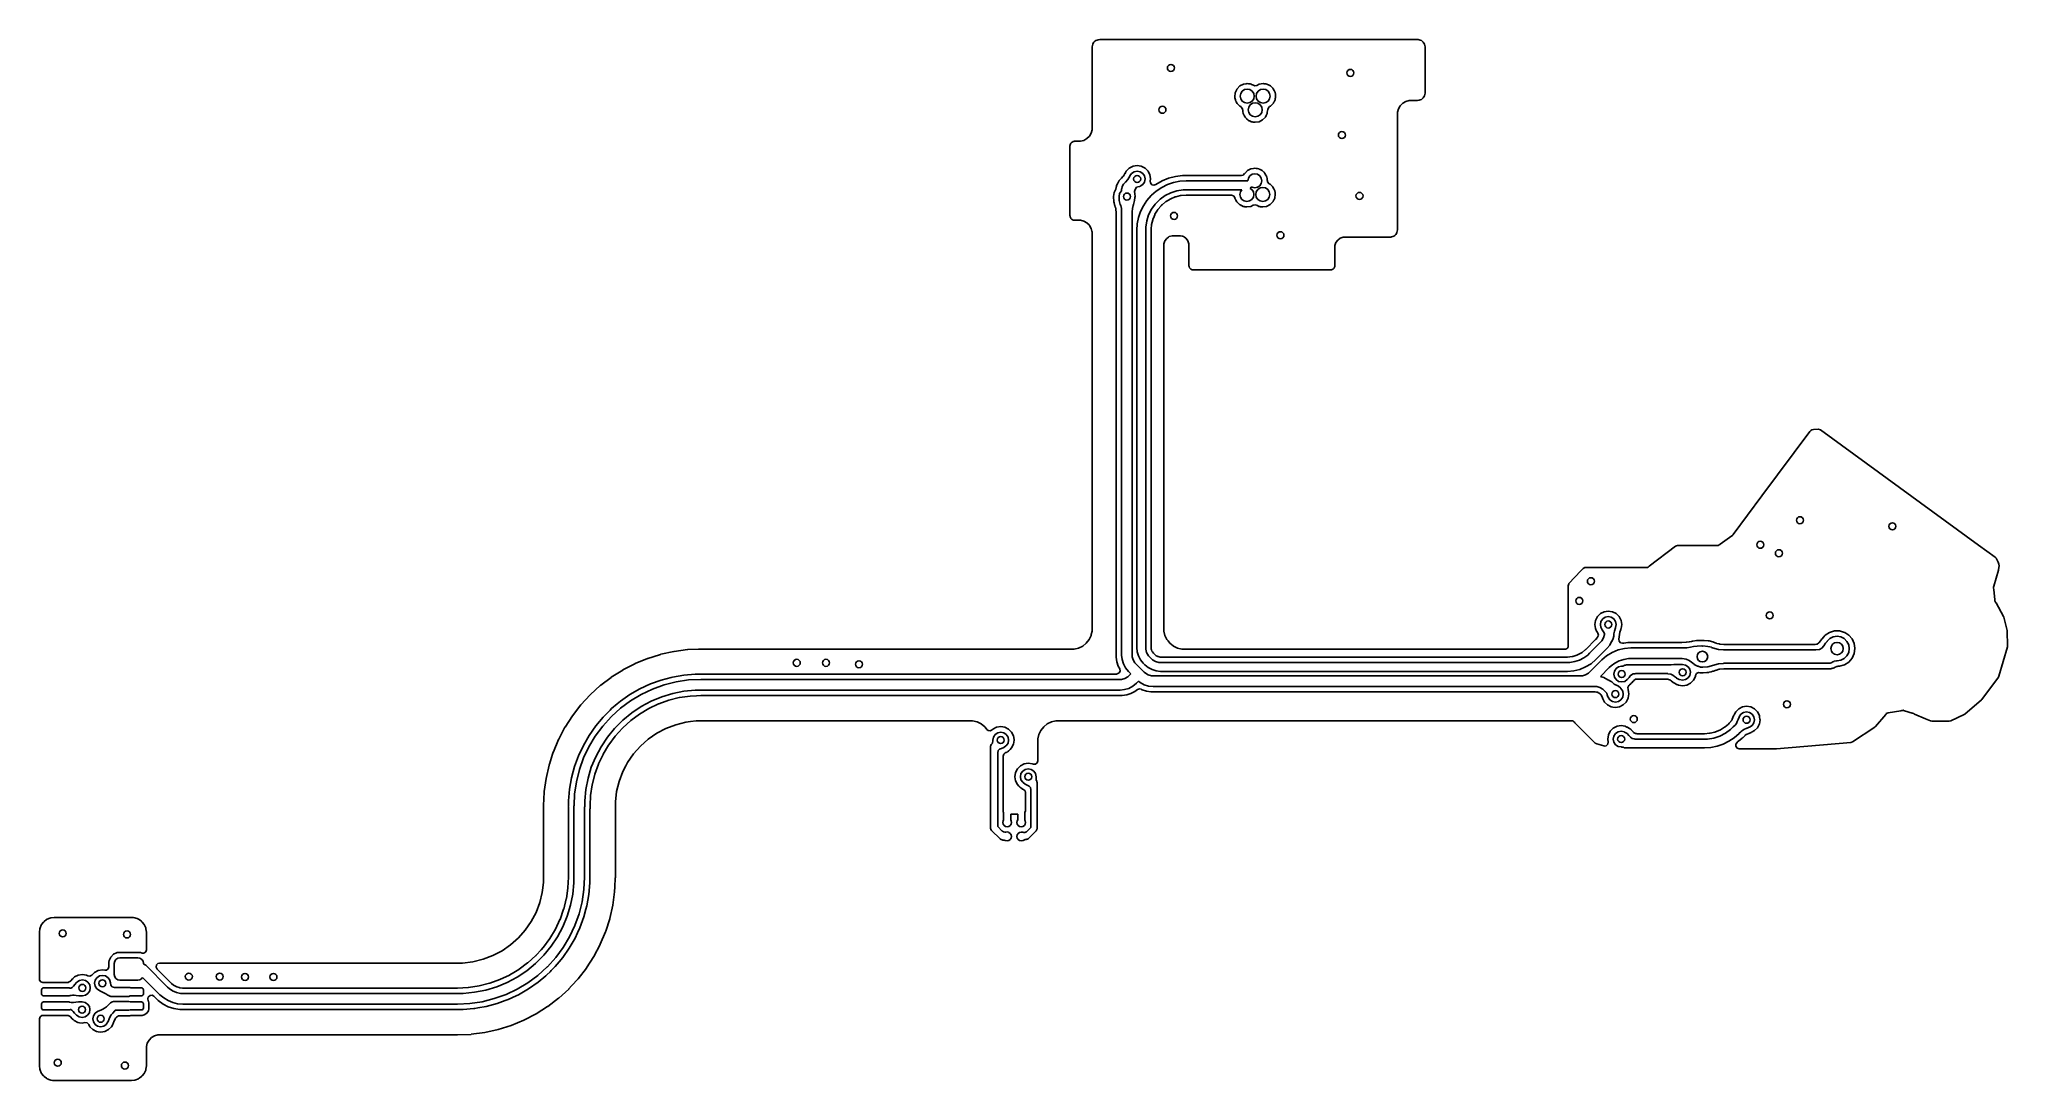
# Model space of a CAD drawing. Extents: x -51.8 to 4.2, y -14.8 to 14.8.
import ezdxf

# ---------------------------------------------------------------- set-up
doc = ezdxf.new("R2010")
doc.units = 0
doc.layers.add('BLACK', color=7, linetype='CONTINUOUS')

msp = doc.modelspace()

# ---------------------------------------------------------------- linework, layer by layer
at = {"layer": 'BLACK', "linetype": 'CONTINUOUS'}
for p, q in [((-21.8334, 14.592), (-21.8321, 14.6077)), ((-21.8334, 13.21), (-21.8334, 14.592)), ((-21.8321, 14.6077), (-21.8249, 14.6532)), ((-21.8249, 14.6532), (-21.8152, 14.6831)), ((-21.8152, 14.6831), (-21.798, 14.717)), ((-21.798, 14.717), (-21.7795, 14.7424)), ((-21.7795, 14.7424), (-21.7526, 14.7693)), ((-21.7526, 14.7693), (-21.7271, 14.7878)), ((-21.7271, 14.7878), (-21.6932, 14.8051)), ((-21.6932, 14.8051), (-21.6633, 14.8148)), ((-21.6633, 14.8148), (-21.6174, 14.822)), ((-21.6174, 14.822), (-21.6017, 14.8233)), ((-21.6017, 14.8233), (-21.5851, 14.8233)), ((-21.5851, 14.8233), (-21.5851, 14.8233)), ((-21.5851, 14.8233), (-21.5694, 14.8233)), ((-21.5694, 14.8233), (-21.5694, 14.8233)), ((-21.5694, 14.8233), (-12.5841, 14.8233)), ((-12.5841, 14.8233), (-12.5683, 14.822)), ((-12.5683, 14.822), (-12.5488, 14.8189)), ((-12.5488, 14.8189), (-12.5228, 14.8148)), ((-12.5228, 14.8148), (-12.4929, 14.8051)), ((-12.4929, 14.8051), (-12.459, 14.7878)), ((-12.459, 14.7878), (-12.4336, 14.7693)), ((-12.4336, 14.7693), (-12.4067, 14.7425)), ((-12.4067, 14.7425), (-12.3882, 14.717)), ((-12.3882, 14.717), (-12.3882, 14.717)), ((-12.3882, 14.717), (-12.371, 14.6831)), ((-12.371, 14.6831), (-12.3612, 14.6532)), ((-12.3612, 14.6532), (-12.354, 14.6074)), ((-12.354, 14.6074), (-12.3527, 14.5917)), ((-12.3527, 14.5917), (-12.3527, 13.3117)), ((-17.6252, 13.4991), (-17.7042, 13.42)), ((-17.5256, 13.5498), (-17.6252, 13.4991)), ((-17.4503, 13.5617), (-17.5256, 13.5498)), ((-17.4152, 13.5673), (-17.4503, 13.5617)), ((-17.3801, 13.5617), (-17.4152, 13.5673)), ((-17.4152, 13.5673), (-17.4152, 13.5673)), ((-17.3643, 13.5605), (-17.3801, 13.5617)), ((-17.3567, 13.5605), (-17.3643, 13.5605)), ((-17.3516, 13.5588), (-17.3567, 13.5605)), ((-17.3347, 13.5546), (-17.3516, 13.5588)), ((-17.3048, 13.5498), (-17.3347, 13.5546)), ((-17.2908, 13.5427), (-17.3048, 13.5498)), ((-17.3048, 13.5498), (-17.3048, 13.5498)), ((-17.3048, 13.5498), (-17.3048, 13.5498)), ((-17.265, 13.5295), (-17.2908, 13.5427)), ((-17.2585, 13.5268), (-17.265, 13.5295)), ((-17.246, 13.5225), (-17.2585, 13.5268)), ((-17.2387, 13.5186), (-17.246, 13.5225)), ((-17.2378, 13.5203), (-17.2387, 13.5186)), ((-17.2041, 13.5057), (-17.2378, 13.5203)), ((-17.1427, 13.5155), (-17.2041, 13.5057)), ((-17.0752, 13.5498), (-17.1427, 13.5155)), ((-16.9648, 13.5673), (-17.0752, 13.5498)), ((-17.0752, 13.5498), (-17.0752, 13.5498)), ((-17.0752, 13.5498), (-17.0752, 13.5498)), ((-16.9297, 13.5617), (-16.9648, 13.5673)), ((-16.9648, 13.5673), (-16.9648, 13.5673)), ((-16.914, 13.5605), (-16.9297, 13.5617)), ((-16.9063, 13.5605), (-16.914, 13.5605)), ((-16.9013, 13.5588), (-16.9063, 13.5605)), ((-16.8844, 13.5546), (-16.9013, 13.5588)), ((-16.8544, 13.5498), (-16.8844, 13.5546)), ((-16.8405, 13.5427), (-16.8544, 13.5498)), ((-16.8544, 13.5498), (-16.8544, 13.5498)), ((-16.8544, 13.5498), (-16.8544, 13.5498)), ((-16.8146, 13.5295), (-16.8405, 13.5427)), ((-16.8081, 13.5268), (-16.8146, 13.5295)), ((-16.7957, 13.5225), (-16.8081, 13.5268)), ((-16.7935, 13.5208), (-16.7957, 13.5225)), ((-16.7957, 13.5225), (-16.7957, 13.5225)), ((-16.7957, 13.5225), (-16.7957, 13.5225)), ((-16.7774, 13.5106), (-16.7935, 13.5208)), ((-16.7548, 13.4991), (-16.7774, 13.5106)), ((-16.7193, 13.4635), (-16.7548, 13.4991)), ((-16.7146, 13.4594), (-16.7193, 13.4635)), ((-16.7045, 13.4515), (-16.7146, 13.4594)), ((-16.7034, 13.4507), (-16.7045, 13.4515)), ((-16.6903, 13.4346), (-16.7034, 13.4507)), ((-16.7034, 13.4507), (-16.7034, 13.4507)), ((-16.7034, 13.4507), (-16.7034, 13.4507)), ((-16.7034, 13.4507), (-16.7034, 13.4507)), ((-21.8334, 12.2544), (-21.8334, 13.21)), ((-17.761, 13.2823), (-17.7725, 13.21)), ((-17.7725, 13.21), (-17.7725, 13.21)), ((-17.7725, 13.21), (-17.7707, 13.1988)), ((-17.7707, 13.1988), (-17.7703, 13.1889)), ((-17.7703, 13.1889), (-17.77, 13.189)), ((-17.77, 13.189), (-17.7693, 13.1807)), ((-17.7693, 13.1807), (-17.7659, 13.1673)), ((-17.7659, 13.1673), (-17.765, 13.1628)), ((-17.765, 13.1628), (-17.755, 13.0996)), ((-17.7606, 13.286), (-17.761, 13.2823)), ((-17.7596, 13.2972), (-17.7606, 13.286)), ((-17.7576, 13.3055), (-17.7596, 13.2972)), ((-17.7566, 13.3099), (-17.7576, 13.3055)), ((-17.755, 13.3204), (-17.7566, 13.3099)), ((-17.7161, 13.3968), (-17.755, 13.3204)), ((-17.755, 13.0996), (-17.755, 13.0996)), ((-17.755, 13.0996), (-17.7478, 13.0854)), ((-17.7478, 13.0854), (-17.743, 13.0728)), ((-17.743, 13.0728), (-17.7406, 13.0673)), ((-17.7406, 13.0673), (-17.7326, 13.0551)), ((-17.7326, 13.0551), (-17.7299, 13.0504)), ((-17.7299, 13.0504), (-17.7042, 13)), ((-17.7148, 13.3994), (-17.7161, 13.3968)), ((-17.7127, 13.4044), (-17.7148, 13.3994)), ((-17.7121, 13.4052), (-17.7127, 13.4044)), ((-17.7094, 13.4099), (-17.7121, 13.4052)), ((-17.7042, 13.42), (-17.7094, 13.4099)), ((-17.7042, 13), (-17.6897, 12.9855)), ((-17.6897, 12.9855), (-17.6766, 12.9693)), ((-17.6766, 12.9693), (-17.6766, 12.9693)), ((-17.6766, 12.9693), (-17.6766, 12.9693)), ((-17.6766, 12.9693), (-17.6654, 12.9606)), ((-17.6654, 12.9606), (-17.6607, 12.9565)), ((-17.6607, 12.9565), (-17.6252, 12.9209)), ((-17.6252, 12.9209), (-17.6026, 12.9094)), ((-17.6152, 13.21), (-17.5999, 13.2865)), ((-17.5999, 13.1335), (-17.6152, 13.21)), ((-17.6026, 12.9094), (-17.5865, 12.8992)), ((-17.5999, 13.2865), (-17.5566, 13.3514)), ((-17.5566, 13.0686), (-17.5999, 13.1335)), ((-17.5865, 12.8992), (-17.5862, 12.8989)), ((-17.5862, 12.8989), (-17.5513, 12.8475)), ((-17.5566, 13.3514), (-17.4917, 13.3948)), ((-17.4917, 13.0252), (-17.5566, 13.0686)), ((-17.4917, 13.3948), (-17.4152, 13.41)), ((-17.4152, 13.01), (-17.4917, 13.0252)), ((-17.4152, 13.41), (-17.3386, 13.3948)), ((-17.3386, 13.0252), (-17.4152, 13.01)), ((-17.39, 12.82), (-17.3748, 12.8965)), ((-17.3748, 12.8965), (-17.3314, 12.9614)), ((-17.3386, 13.3948), (-17.2737, 13.3514)), ((-17.2737, 13.0686), (-17.3386, 13.0252)), ((-17.3314, 12.9614), (-17.2665, 13.0048)), ((-17.2737, 13.3514), (-17.2304, 13.2865)), ((-17.2304, 13.1335), (-17.2737, 13.0686)), ((-17.2665, 13.0048), (-17.19, 13.02)), ((-17.2304, 13.2865), (-17.2152, 13.21)), ((-17.2152, 13.21), (-17.2304, 13.1335)), ((-17.19, 13.02), (-17.1135, 13.0048)), ((-17.1648, 13.21), (-17.1496, 13.2865)), ((-17.1496, 13.1335), (-17.1648, 13.21)), ((-17.1496, 13.2865), (-17.1063, 13.3514)), ((-17.1063, 13.0686), (-17.1496, 13.1335)), ((-17.1135, 13.0048), (-17.0486, 12.9614)), ((-17.1063, 13.3514), (-17.0414, 13.3948)), ((-17.0414, 13.0252), (-17.1063, 13.0686)), ((-17.0486, 12.9614), (-17.0052, 12.8965)), ((-17.0414, 13.3948), (-16.9648, 13.41)), ((-16.9648, 13.01), (-17.0414, 13.0252)), ((-17.0052, 12.8965), (-16.99, 12.82)), ((-16.9648, 13.41), (-16.8883, 13.3948)), ((-16.8883, 13.0252), (-16.9648, 13.01)), ((-16.8883, 13.3948), (-16.8234, 13.3514)), ((-16.8234, 13.0686), (-16.8883, 13.0252)), ((-16.8234, 13.3514), (-16.7801, 13.2865)), ((-16.7801, 13.1335), (-16.8234, 13.0686)), ((-16.8135, 12.8787), (-16.7778, 12.9092)), ((-16.7801, 13.2865), (-16.7648, 13.21)), ((-16.7648, 13.21), (-16.7801, 13.1335)), ((-16.7778, 12.9092), (-16.7548, 12.9209)), ((-16.7548, 12.9209), (-16.6758, 13)), ((-16.6758, 13.42), (-16.6903, 13.4346)), ((-16.6501, 13.3696), (-16.6758, 13.42)), ((-16.6758, 13), (-16.6706, 13.0101)), ((-16.6706, 13.0101), (-16.6679, 13.0148)), ((-16.6679, 13.0148), (-16.6674, 13.0156)), ((-16.6674, 13.0156), (-16.6673, 13.0156)), ((-16.6673, 13.0156), (-16.6652, 13.0206)), ((-16.6652, 13.0206), (-16.6639, 13.0232)), ((-16.6639, 13.0232), (-16.6501, 13.0504)), ((-16.6474, 13.3649), (-16.6501, 13.3696)), ((-16.6501, 13.0504), (-16.625, 13.0996)), ((-16.6394, 13.3527), (-16.6474, 13.3649)), ((-16.637, 13.3472), (-16.6394, 13.3527)), ((-16.6394, 13.3527), (-16.6394, 13.3527)), ((-16.6322, 13.3346), (-16.637, 13.3472)), ((-16.625, 13.3204), (-16.6322, 13.3346)), ((-16.615, 13.2572), (-16.625, 13.3204)), ((-16.625, 13.0996), (-16.6234, 13.1101)), ((-16.6234, 13.1101), (-16.6224, 13.1146)), ((-16.6224, 13.1146), (-16.6204, 13.1228)), ((-16.6204, 13.1228), (-16.6194, 13.134)), ((-16.6204, 13.1228), (-16.6204, 13.1228)), ((-16.6194, 13.134), (-16.619, 13.1377)), ((-16.619, 13.1377), (-16.6153, 13.1612)), ((-16.6153, 13.1612), (-16.6075, 13.21)), ((-16.6141, 13.2527), (-16.615, 13.2572)), ((-16.6107, 13.2393), (-16.6141, 13.2527)), ((-16.61, 13.231), (-16.6107, 13.2393)), ((-16.6107, 13.2393), (-16.6107, 13.2393)), ((-16.6107, 13.2393), (-16.6107, 13.2393)), ((-16.6097, 13.2311), (-16.61, 13.231)), ((-16.6093, 13.2212), (-16.6097, 13.2311)), ((-16.6075, 13.21), (-16.6093, 13.2212)), ((-13.0603, 12.9351), (-13.1098, 12.8492)), ((-12.9901, 13.0052), (-13.0603, 12.9351)), ((-12.9043, 13.0548), (-12.9901, 13.0052)), ((-12.9901, 13.0052), (-12.9901, 13.0052)), ((-12.9901, 13.0052), (-12.9901, 13.0052)), ((-12.9031, 13.0551), (-12.9043, 13.0548)), ((-12.8085, 13.0805), (-12.9031, 13.0551)), ((-12.7173, 13.0805), (-12.8085, 13.0805)), ((-12.8085, 13.0805), (-12.8085, 13.0805)), ((-12.7172, 13.0804), (-12.7173, 13.0805)), ((-12.5837, 13.0804), (-12.7172, 13.0804)), ((-12.568, 13.0817), (-12.5837, 13.0804)), ((-12.5228, 13.0888), (-12.568, 13.0817)), ((-12.4929, 13.0986), (-12.5228, 13.0888)), ((-12.459, 13.1158), (-12.4929, 13.0986)), ((-12.4336, 13.1343), (-12.459, 13.1158)), ((-12.4067, 13.1612), (-12.4336, 13.1343)), ((-12.3882, 13.1867), (-12.4067, 13.1612)), ((-12.3709, 13.2206), (-12.3882, 13.1867)), ((-12.3612, 13.2505), (-12.3709, 13.2206)), ((-12.354, 13.296), (-12.3612, 13.2505)), ((-12.3527, 13.3117), (-12.354, 13.296)), ((-17.5513, 12.8475), (-17.548, 12.8242)), ((-17.548, 12.8242), (-17.5455, 12.8088)), ((-17.5455, 12.8088), (-17.5452, 12.7989)), ((-17.5452, 12.7989), (-17.5448, 12.799)), ((-17.5448, 12.799), (-17.5441, 12.7907)), ((-17.5441, 12.7907), (-17.5407, 12.7773)), ((-17.5407, 12.7773), (-17.5398, 12.7728)), ((-17.5398, 12.7728), (-17.5298, 12.7096)), ((-17.5298, 12.7096), (-17.5298, 12.7096)), ((-17.5298, 12.7096), (-17.5226, 12.6954)), ((-17.5226, 12.6954), (-17.5178, 12.6828)), ((-17.5178, 12.6828), (-17.5154, 12.6773)), ((-17.5154, 12.6773), (-17.5075, 12.6651)), ((-17.5075, 12.6651), (-17.5048, 12.6604)), ((-17.5048, 12.6604), (-17.4791, 12.61)), ((-17.4791, 12.61), (-17.4645, 12.5954)), ((-17.4645, 12.5954), (-17.4514, 12.5793)), ((-17.4514, 12.5793), (-17.4514, 12.5793)), ((-17.4514, 12.5793), (-17.4514, 12.5793)), ((-17.4514, 12.5793), (-17.4402, 12.5706)), ((-17.4402, 12.5706), (-17.4356, 12.5665)), ((-17.4356, 12.5665), (-17.4, 12.5309)), ((-17.4, 12.5309), (-17.3774, 12.5194)), ((-17.3748, 12.7435), (-17.39, 12.82)), ((-17.3774, 12.5194), (-17.3613, 12.5092)), ((-17.3314, 12.6786), (-17.3748, 12.7435)), ((-17.3613, 12.5092), (-17.3591, 12.5075)), ((-17.3591, 12.5075), (-17.3543, 12.5058)), ((-17.3543, 12.5058), (-17.3467, 12.5032)), ((-17.3467, 12.5032), (-17.3402, 12.5005)), ((-17.3402, 12.5005), (-17.3004, 12.4802)), ((-17.2665, 12.6352), (-17.3314, 12.6786)), ((-17.3004, 12.4802), (-17.2705, 12.4754)), ((-17.2705, 12.4754), (-17.2535, 12.4712)), ((-17.19, 12.62), (-17.2665, 12.6352)), ((-17.2535, 12.4712), (-17.2485, 12.4695)), ((-17.2485, 12.4695), (-17.2408, 12.4695)), ((-17.2408, 12.4695), (-17.2251, 12.4683)), ((-17.2251, 12.4683), (-17.19, 12.4627)), ((-17.1135, 12.6352), (-17.19, 12.62)), ((-17.19, 12.4627), (-17.0796, 12.4802)), ((-17.0486, 12.6786), (-17.1135, 12.6352)), ((-17.0796, 12.4802), (-16.98, 12.5309)), ((-17.0052, 12.7435), (-17.0486, 12.6786)), ((-16.99, 12.82), (-17.0052, 12.7435)), ((-16.98, 12.5309), (-16.9009, 12.61)), ((-16.9009, 12.61), (-16.8958, 12.6201)), ((-16.8958, 12.6201), (-16.893, 12.6248)), ((-16.893, 12.6248), (-16.8925, 12.6256)), ((-16.8925, 12.6256), (-16.8903, 12.6306)), ((-16.8925, 12.6256), (-16.8925, 12.6256)), ((-16.8903, 12.6306), (-16.8891, 12.6332)), ((-16.8891, 12.6332), (-16.8752, 12.6604)), ((-16.8752, 12.6604), (-16.8502, 12.7096)), ((-16.8502, 12.7096), (-16.8485, 12.7201)), ((-16.8485, 12.7201), (-16.8476, 12.7246)), ((-16.8476, 12.7246), (-16.8455, 12.7328)), ((-16.8455, 12.7328), (-16.8446, 12.744)), ((-16.8455, 12.7328), (-16.8455, 12.7328)), ((-16.8446, 12.744), (-16.8441, 12.7477)), ((-16.8441, 12.7477), (-16.8315, 12.8278)), ((-16.8315, 12.8278), (-16.8301, 12.8276)), ((-16.8301, 12.8276), (-16.8135, 12.8787)), ((-13.1098, 12.8492), (-13.1355, 12.7534)), ((-13.1355, 12.7534), (-13.1355, 9.42233)), ((-22.4634, 11.7901), (-22.4614, 11.8097)), ((-22.4634, 11.7751), (-22.4634, 11.7901)), ((-22.4634, 11.7551), (-22.4634, 11.7751)), ((-22.4634, 11.7751), (-22.4634, 11.7751)), ((-22.4614, 11.8097), (-22.4579, 11.8276)), ((-22.4579, 11.8276), (-22.4429, 11.8638)), ((-22.4429, 11.8638), (-22.4384, 11.8706)), ((-22.4384, 11.8706), (-22.4106, 11.8983)), ((-22.4106, 11.8983), (-22.4039, 11.9028)), ((-22.4039, 11.9028), (-22.3676, 11.9178)), ((-22.3676, 11.9178), (-22.3495, 11.9214)), ((-22.3495, 11.9214), (-22.3298, 11.9234)), ((-22.3298, 11.9234), (-22.3151, 11.9234)), ((-22.3151, 11.9234), (-22.3151, 11.9234)), ((-22.3151, 11.9234), (-22.2992, 11.9234)), ((-22.2992, 11.9234), (-22.2992, 11.9234)), ((-22.2992, 11.9234), (-22.1879, 11.9234)), ((-22.1879, 11.9234), (-22.1878, 11.9234)), ((-22.1878, 11.9234), (-22.1605, 11.9234)), ((-22.1605, 11.9234), (-22.0647, 11.9491)), ((-22.1605, 11.9234), (-22.1605, 11.9234)), ((-22.0647, 11.9491), (-21.9788, 11.9986)), ((-21.9788, 11.9986), (-21.9087, 12.0688)), ((-21.9087, 12.0688), (-21.8591, 12.1546)), ((-21.8591, 12.1546), (-21.8334, 12.2504)), ((-21.8334, 12.254), (-21.8334, 12.2544)), ((-21.8334, 12.2504), (-21.8334, 12.254)), ((-22.4634, 9.81004), (-22.4634, 11.7551)), ((-22.4634, 11.7551), (-22.4634, 11.7551)), ((-20.6682, 11.2139), (-20.7749, 11.1595)), ((-20.55, 11.2326), (-20.6682, 11.2139)), ((-20.6682, 11.2139), (-20.6682, 11.2139)), ((-20.4318, 11.2139), (-20.55, 11.2326)), ((-20.55, 11.2326), (-20.55, 11.2326)), ((-20.3251, 11.1595), (-20.4318, 11.2139)), ((-20.4318, 11.2139), (-20.4318, 11.2139)), ((-21.1349, 10.6513), (-21.1398, 10.6324)), ((-21.1346, 10.6512), (-21.1349, 10.6513)), ((-21.1341, 10.6535), (-21.1346, 10.6512)), ((-21.1273, 10.6825), (-21.1341, 10.6535)), ((-21.1259, 10.6866), (-21.1273, 10.6825)), ((-21.1273, 10.6825), (-21.1273, 10.6825)), ((-21.1138, 10.7138), (-21.1259, 10.6866)), ((-21.0723, 10.7873), (-21.1138, 10.7138)), ((-21.0665, 10.7961), (-21.0723, 10.7873)), ((-21.0723, 10.7873), (-21.0723, 10.7873)), ((-21.0582, 10.807), (-21.0665, 10.7961)), ((-21.0665, 10.7961), (-21.0665, 10.7961)), ((-21.0513, 10.815), (-21.0582, 10.807)), ((-20.9942, 10.8725), (-21.0513, 10.815)), ((-20.9537, 10.9163), (-20.9942, 10.8725)), ((-20.9763, 10.6361), (-20.9374, 10.705)), ((-20.94, 10.935), (-20.9537, 10.9163)), ((-20.9003, 11.005), (-20.94, 10.935)), ((-20.9374, 10.705), (-20.9355, 10.7075)), ((-20.9355, 10.7075), (-20.8802, 10.7632)), ((-20.8956, 11.0104), (-20.9003, 11.005)), ((-20.9003, 11.005), (-20.9003, 11.005)), ((-20.8822, 11.0305), (-20.8956, 11.0104)), ((-20.8595, 11.0749), (-20.8822, 11.0305)), ((-20.8802, 10.7632), (-20.8174, 10.8311)), ((-20.7749, 11.1595), (-20.8595, 11.0749)), ((-20.8174, 10.8311), (-20.763, 10.9271)), ((-20.763, 10.9271), (-20.759, 10.9302)), ((-20.759, 10.9302), (-20.7579, 10.9361)), ((-20.7579, 10.9361), (-20.7091, 11.0091)), ((-20.7091, 11.0091), (-20.6361, 11.0579)), ((-20.6361, 11.0579), (-20.55, 11.075)), ((-20.55, 11.075), (-20.4639, 11.0579)), ((-20.4639, 11.0579), (-20.3909, 11.0091)), ((-20.3909, 10.6909), (-20.4639, 10.6421)), ((-20.3909, 11.0091), (-20.3421, 10.9361)), ((-20.3421, 10.7639), (-20.3909, 10.6909)), ((-20.3421, 10.9361), (-20.325, 10.85)), ((-20.325, 10.85), (-20.3421, 10.7639)), ((-20.2405, 11.0749), (-20.3251, 11.1595)), ((-20.3251, 11.1595), (-20.3251, 11.1595)), ((-20.1861, 10.9682), (-20.2405, 11.0749)), ((-20.179, 10.9234), (-20.1861, 10.9682)), ((-20.1674, 10.85), (-20.179, 10.9234)), ((-20.1774, 10.7871), (-20.1674, 10.85)), ((-20.1728, 10.7378), (-20.1774, 10.7871)), ((-20.135, 10.6885), (-20.1728, 10.7378)), ((-20.1674, 10.85), (-20.1674, 10.85)), ((-20.0754, 10.6708), (-20.135, 10.6885)), ((-20.0201, 10.6904), (-20.0754, 10.6708)), ((-20.0196, 10.6896), (-20.0201, 10.6904)), ((-20.0169, 10.6915), (-20.0196, 10.6896)), ((-19.8409, 10.793), (-20.0169, 10.6915)), ((-19.8524, 10.6098), (-19.6886, 10.6907)), ((-19.6532, 10.8708), (-19.8409, 10.793)), ((-19.6886, 10.6907), (-19.5155, 10.7494)), ((-19.457, 10.9234), (-19.6532, 10.8708)), ((-19.6532, 10.8708), (-19.6532, 10.8708)), ((-19.5155, 10.7494), (-19.3363, 10.785)), ((-19.2555, 10.9499), (-19.457, 10.9234)), ((-19.457, 10.9234), (-19.457, 10.9234)), ((-19.457, 10.9234), (-19.457, 10.9234)), ((-19.3363, 10.785), (-19.154, 10.797)), ((-19.1824, 10.9499), (-19.2555, 10.9499)), ((-19.2555, 10.9499), (-19.2555, 10.9499)), ((-19.2555, 10.9499), (-19.2555, 10.9499)), ((-19.1822, 10.9499), (-19.1824, 10.9499)), ((-17.5818, 10.9499), (-19.1822, 10.9499)), ((-19.154, 10.797), (-19.1539, 10.797)), ((-19.1539, 10.797), (-17.4152, 10.797)), ((-17.5362, 10.9609), (-17.5818, 10.9499)), ((-17.4922, 11.0048), (-17.5362, 10.9609)), ((-17.4891, 11.011), (-17.4922, 11.0048)), ((-17.41, 11.0901), (-17.4891, 11.011)), ((-17.4152, 10.797), (-17.3987, 10.7946)), ((-17.3104, 11.1408), (-17.41, 11.0901)), ((-17.4, 10.801), (-17.3848, 10.8775)), ((-17.3987, 10.7946), (-17.4, 10.801)), ((-17.3848, 10.8775), (-17.3414, 10.9424)), ((-17.3414, 10.9424), (-17.2765, 10.9858)), ((-17.2351, 11.1527), (-17.3104, 11.1408)), ((-17.2765, 10.9858), (-17.2, 11.001)), ((-17.2, 11.1583), (-17.2351, 11.1527)), ((-17.1649, 11.1527), (-17.2, 11.1583)), ((-17.2, 11.1583), (-17.2, 11.1583)), ((-17.2, 11.001), (-17.1235, 10.9858)), ((-17.1492, 11.1515), (-17.1649, 11.1527)), ((-17.1415, 11.1515), (-17.1492, 11.1515)), ((-17.1365, 11.1498), (-17.1415, 11.1515)), ((-17.1195, 11.1456), (-17.1365, 11.1498)), ((-17.1235, 10.9858), (-17.0586, 10.9424)), ((-17.0586, 10.6596), (-17.1235, 10.6162)), ((-17.0896, 11.1408), (-17.1195, 11.1456)), ((-17.0756, 11.1337), (-17.0896, 11.1408)), ((-17.0896, 11.1408), (-17.0896, 11.1408)), ((-17.0896, 11.1408), (-17.0896, 11.1408)), ((-17.0498, 11.1205), (-17.0756, 11.1337)), ((-17.0586, 10.9424), (-17.0152, 10.8775)), ((-17.0152, 10.7245), (-17.0586, 10.6596)), ((-17.0433, 11.1178), (-17.0498, 11.1205)), ((-17.0309, 11.1135), (-17.0433, 11.1178)), ((-17.0287, 11.1118), (-17.0309, 11.1135)), ((-17.0309, 11.1135), (-17.0309, 11.1135)), ((-17.0309, 11.1135), (-17.0309, 11.1135)), ((-17.0126, 11.1016), (-17.0287, 11.1118)), ((-17.0152, 10.8775), (-17, 10.801)), ((-17, 10.801), (-17.0152, 10.7245)), ((-16.99, 11.0901), (-17.0126, 11.1016)), ((-16.9544, 11.0545), (-16.99, 11.0901)), ((-16.9498, 11.0504), (-16.9544, 11.0545)), ((-16.9397, 11.0425), (-16.9498, 11.0504)), ((-16.9386, 11.0417), (-16.9397, 11.0425)), ((-16.9255, 11.0256), (-16.9386, 11.0417)), ((-16.9386, 11.0417), (-16.9386, 11.0417)), ((-16.9386, 11.0417), (-16.9386, 11.0417)), ((-16.9386, 11.0417), (-16.9386, 11.0417)), ((-16.9109, 11.011), (-16.9255, 11.0256)), ((-16.8852, 10.9606), (-16.9109, 11.011)), ((-16.8825, 10.9559), (-16.8852, 10.9606)), ((-16.8746, 10.9437), (-16.8825, 10.9559)), ((-16.8722, 10.9382), (-16.8746, 10.9437)), ((-16.8746, 10.9437), (-16.8746, 10.9437)), ((-16.8674, 10.9256), (-16.8722, 10.9382)), ((-16.8663, 10.9234), (-16.8674, 10.9256)), ((-16.8602, 10.9114), (-16.8663, 10.9234)), ((-16.8505, 10.85), (-16.8602, 10.9114)), ((-16.8502, 10.8482), (-16.8505, 10.85)), ((-16.8493, 10.8437), (-16.8502, 10.8482)), ((-16.8459, 10.8303), (-16.8493, 10.8437)), ((-16.8452, 10.822), (-16.8459, 10.8303)), ((-16.8459, 10.8303), (-16.8459, 10.8303)), ((-16.8459, 10.8303), (-16.8459, 10.8303)), ((-16.8448, 10.8221), (-16.8452, 10.822)), ((-16.8445, 10.8122), (-16.8448, 10.8221)), ((-16.8427, 10.801), (-16.8445, 10.8122)), ((-16.8421, 10.7971), (-16.8427, 10.801)), ((-16.8427, 10.801), (-16.8427, 10.801)), ((-16.8388, 10.7738), (-16.8421, 10.7971)), ((-16.804, 10.7222), (-16.8388, 10.7738)), ((-16.8037, 10.7219), (-16.804, 10.7222)), ((-16.7874, 10.7116), (-16.8037, 10.7219)), ((-16.7648, 10.7001), (-16.7874, 10.7116)), ((-16.7293, 10.6645), (-16.7648, 10.7001)), ((-16.7246, 10.6604), (-16.7293, 10.6645)), ((-16.7158, 10.6535), (-16.7246, 10.6604)), ((-16.7134, 10.6517), (-16.7158, 10.6535)), ((-16.7003, 10.6356), (-16.7134, 10.6517)), ((-16.7134, 10.6517), (-16.7134, 10.6517)), ((-16.7134, 10.6517), (-16.7134, 10.6517)), ((-16.7134, 10.6517), (-16.7134, 10.6517)), ((-21.2046, 10.4682), (-21.2233, 10.35)), ((-21.2233, 10.35), (-21.2233, 10.3456)), ((-21.2233, 10.3456), (-21.223, 10.332)), ((-21.223, 10.332), (-21.2223, 10.3319)), ((-21.2223, 10.3319), (-21.2224, 10.327)), ((-21.2224, 10.327), (-21.2155, 10.2248)), ((-21.2155, 10.2248), (-21.2149, 10.2186)), ((-21.2149, 10.2186), (-21.2137, 10.2106)), ((-21.2137, 10.2106), (-21.2137, 10.2106)), ((-21.2137, 10.2106), (-21.2126, 10.2045)), ((-21.2126, 10.2045), (-21.2048, 10.1703)), ((-21.2048, 10.1703), (-21.1934, 10.1205)), ((-21.157, 10.5617), (-21.2046, 10.4682)), ((-21.1934, 10.1205), (-21.1915, 10.1137)), ((-21.1915, 10.1137), (-21.1844, 10.0913)), ((-21.1844, 10.0913), (-21.1718, 10.0516)), ((-21.146, 10.6074), (-21.157, 10.5617)), ((-21.1398, 10.6324), (-21.146, 10.6164)), ((-21.146, 10.6164), (-21.146, 10.6074)), ((-21.0657, 10.35), (-21.0486, 10.4361)), ((-21.0638, 10.3406), (-21.0657, 10.35)), ((-21.0649, 10.3376), (-21.0638, 10.3406)), ((-21.0582, 10.2385), (-21.0649, 10.3376)), ((-21.0579, 10.2367), (-21.0582, 10.2385)), ((-21.0402, 10.159), (-21.0579, 10.2367)), ((-21.0486, 10.4361), (-20.9998, 10.5091)), ((-21.0401, 10.1586), (-21.0402, 10.159)), ((-21.0295, 10.1252), (-21.0401, 10.1586)), ((-21.0187, 10.0912), (-21.0295, 10.1252)), ((-21.0007, 10.0124), (-21.0187, 10.0912)), ((-20.9998, 10.5091), (-20.9946, 10.5126)), ((-20.9946, 10.5126), (-20.9931, 10.5165)), ((-20.9931, 10.5593), (-20.9879, 10.5787)), ((-20.9931, 10.5165), (-20.9931, 10.5593)), ((-20.9879, 10.5987), (-20.9805, 10.6115)), ((-20.9879, 10.5787), (-20.9879, 10.5987)), ((-20.9805, 10.6115), (-20.9777, 10.632)), ((-20.9777, 10.632), (-20.9763, 10.6361)), ((-20.6627, 10.0912), (-20.6807, 10.0124)), ((-20.6519, 10.1252), (-20.6627, 10.0912)), ((-20.6627, 10.0912), (-20.6627, 10.0912)), ((-20.6413, 10.1586), (-20.6519, 10.1252)), ((-20.6412, 10.159), (-20.6413, 10.1586)), ((-20.6235, 10.2367), (-20.6412, 10.159)), ((-20.6232, 10.2385), (-20.6235, 10.2367)), ((-20.6172, 10.3279), (-20.6232, 10.2385)), ((-20.6113, 10.5528), (-20.6219, 10.4898)), ((-20.6219, 10.4898), (-20.6145, 10.4266)), ((-20.6112, 10.3523), (-20.6172, 10.3279)), ((-20.6145, 10.4266), (-20.6145, 10.4262)), ((-20.6145, 10.4262), (-20.6109, 10.3557)), ((-20.5665, 10.6157), (-20.6113, 10.5528)), ((-20.6113, 10.5528), (-20.6113, 10.5528)), ((-20.6109, 10.3557), (-20.6112, 10.3523)), ((-20.5655, 10.6186), (-20.5665, 10.6157)), ((-20.5333, 10.6229), (-20.5655, 10.6186)), ((-20.5317, 10.6232), (-20.5333, 10.6229)), ((-20.4766, 10.6386), (-20.5317, 10.6232)), ((-20.4753, 10.639), (-20.4766, 10.6386)), ((-20.4742, 10.6401), (-20.4753, 10.639)), ((-20.4639, 10.6421), (-20.4742, 10.6401)), ((-20.4549, 9.92425), (-20.3741, 10.0881)), ((-20.3741, 10.0881), (-20.2726, 10.2401)), ((-20.2726, 10.2401), (-20.1522, 10.3774)), ((-20.1522, 10.3774), (-20.1521, 10.3775)), ((-20.1521, 10.3775), (-20.1418, 10.3878)), ((-20.0361, 10.1343), (-20.1419, 9.9887)), ((-20.1418, 10.3878), (-20.0044, 10.5083)), ((-19.9725, 10.1979), (-20.0361, 10.1343)), ((-20.0044, 10.5083), (-19.8524, 10.6098)), ((-19.9622, 10.2082), (-19.9725, 10.1979)), ((-19.9725, 10.1979), (-19.9725, 10.1979)), ((-19.9725, 10.1979), (-19.9725, 10.1979)), ((-19.8986, 10.2718), (-19.9622, 10.2082)), ((-19.9622, 10.2082), (-19.9622, 10.2082)), ((-19.9602, 9.97761), (-19.8655, 10.0884)), ((-19.753, 10.3776), (-19.8986, 10.2718)), ((-19.8655, 10.0884), (-19.8629, 10.0913)), ((-19.8629, 10.0913), (-19.8554, 10.0987)), ((-19.8554, 10.0987), (-19.8525, 10.1014)), ((-19.8525, 10.1014), (-19.8381, 10.1137)), ((-19.8381, 10.1137), (-19.7419, 10.1959)), ((-19.5927, 10.4593), (-19.753, 10.3776)), ((-19.7419, 10.1959), (-19.7292, 10.2051)), ((-19.7292, 10.2051), (-19.7202, 10.2106)), ((-19.7202, 10.2106), (-19.6102, 10.278)), ((-19.6102, 10.278), (-19.5961, 10.2852)), ((-19.5961, 10.2852), (-19.4672, 10.3386)), ((-19.4216, 10.5148), (-19.5927, 10.4593)), ((-19.4672, 10.3386), (-19.4522, 10.3435)), ((-19.4522, 10.3435), (-19.3165, 10.3761)), ((-19.2439, 10.543), (-19.4216, 10.5148)), ((-19.3165, 10.3761), (-19.301, 10.3785)), ((-19.301, 10.3785), (-19.1558, 10.3899)), ((-19.154, 10.543), (-19.2439, 10.543)), ((-19.1558, 10.3899), (-19.1519, 10.3901)), ((-19.1539, 10.543), (-19.154, 10.543)), ((-19.154, 10.543), (-19.154, 10.543)), ((-19.154, 10.543), (-19.154, 10.543)), ((-17.5729, 10.543), (-19.1539, 10.543)), ((-19.1519, 10.3901), (-19.1046, 10.3901)), ((-19.1046, 10.3901), (-19.1046, 10.3901)), ((-19.1046, 10.3901), (-17.8651, 10.3901)), ((-17.8651, 10.3901), (-17.8059, 10.3709)), ((-17.8059, 10.3709), (-17.7694, 10.3206)), ((-17.7694, 10.3206), (-17.7657, 10.3052)), ((-17.7657, 10.3052), (-17.765, 10.3006)), ((-17.765, 10.3006), (-17.765, 10.3006)), ((-17.765, 10.3006), (-17.7578, 10.2864)), ((-17.7578, 10.2864), (-17.753, 10.2738)), ((-17.753, 10.2738), (-17.7506, 10.2683)), ((-17.7506, 10.2683), (-17.7426, 10.2561)), ((-17.7426, 10.2561), (-17.7399, 10.2514)), ((-17.7399, 10.2514), (-17.7142, 10.201)), ((-17.7142, 10.201), (-17.6997, 10.1864)), ((-17.6997, 10.1864), (-17.6866, 10.1703)), ((-17.6866, 10.1703), (-17.6866, 10.1703)), ((-17.6866, 10.1703), (-17.6866, 10.1703)), ((-17.6866, 10.1703), (-17.6754, 10.1616)), ((-17.6754, 10.1616), (-17.6707, 10.1575)), ((-17.6707, 10.1575), (-17.6352, 10.1219)), ((-17.6352, 10.1219), (-17.6126, 10.1104)), ((-17.6252, 10.411), (-17.6099, 10.4875)), ((-17.6099, 10.3345), (-17.6252, 10.411)), ((-17.6126, 10.1104), (-17.5965, 10.1002)), ((-17.6099, 10.4875), (-17.5729, 10.543)), ((-17.5666, 10.2696), (-17.6099, 10.3345)), ((-17.5965, 10.1002), (-17.5943, 10.0985)), ((-17.5943, 10.0985), (-17.5895, 10.0968)), ((-17.5895, 10.0968), (-17.5819, 10.0942)), ((-17.5819, 10.0942), (-17.5754, 10.0915)), ((-17.5754, 10.0915), (-17.5356, 10.0712)), ((-17.5017, 10.2262), (-17.5666, 10.2696)), ((-17.4252, 10.211), (-17.5017, 10.2262)), ((-17.3486, 10.2262), (-17.4252, 10.211)), ((-17.2837, 10.2696), (-17.3486, 10.2262)), ((-17.2996, 10.6172), (-17.3294, 10.5829)), ((-17.3294, 10.5829), (-17.2837, 10.5524)), ((-17.3148, 10.0712), (-17.2473, 10.1055)), ((-17.2978, 10.6304), (-17.2996, 10.6172)), ((-17.2765, 10.6162), (-17.2978, 10.6304)), ((-17.2837, 10.5524), (-17.2404, 10.4875)), ((-17.2404, 10.3345), (-17.2837, 10.2696)), ((-17.2, 10.601), (-17.2765, 10.6162)), ((-17.2473, 10.1055), (-17.1859, 10.1153)), ((-17.2404, 10.4875), (-17.2252, 10.411)), ((-17.2252, 10.411), (-17.2404, 10.3345)), ((-17.1235, 10.6162), (-17.2, 10.601)), ((-17.1859, 10.1153), (-17.1522, 10.1007)), ((-17.1748, 10.411), (-17.1596, 10.4875)), ((-17.1596, 10.3345), (-17.1748, 10.411)), ((-17.1596, 10.4875), (-17.1163, 10.5524)), ((-17.1163, 10.2696), (-17.1596, 10.3345)), ((-17.1522, 10.1007), (-17.1513, 10.1024)), ((-17.1513, 10.1024), (-17.144, 10.0985)), ((-17.144, 10.0985), (-17.144, 10.0985)), ((-17.144, 10.0985), (-17.1315, 10.0942)), ((-17.1315, 10.0942), (-17.125, 10.0915)), ((-17.125, 10.0915), (-17.0852, 10.0712)), ((-17.1163, 10.5524), (-17.0514, 10.5958)), ((-17.0514, 10.2262), (-17.1163, 10.2696)), ((-17.0514, 10.5958), (-16.9748, 10.611)), ((-16.9748, 10.211), (-17.0514, 10.2262)), ((-16.9748, 10.611), (-16.8983, 10.5958)), ((-16.8983, 10.2262), (-16.9748, 10.211)), ((-16.8983, 10.5958), (-16.8334, 10.5524)), ((-16.8334, 10.2696), (-16.8983, 10.2262)), ((-16.8644, 10.0712), (-16.7648, 10.1219)), ((-16.8334, 10.5524), (-16.7901, 10.4875)), ((-16.7901, 10.3345), (-16.8334, 10.2696)), ((-16.7901, 10.4875), (-16.7748, 10.411)), ((-16.7748, 10.411), (-16.7901, 10.3345)), ((-16.7648, 10.1219), (-16.6858, 10.201)), ((-16.6858, 10.621), (-16.7003, 10.6356)), ((-16.6601, 10.5706), (-16.6858, 10.621)), ((-16.6858, 10.201), (-16.6806, 10.2111)), ((-16.6806, 10.2111), (-16.6779, 10.2158)), ((-16.6779, 10.2158), (-16.6774, 10.2166)), ((-16.6774, 10.2166), (-16.6773, 10.2166)), ((-16.6773, 10.2166), (-16.6752, 10.2216)), ((-16.6752, 10.2216), (-16.6739, 10.2242)), ((-16.6739, 10.2242), (-16.6601, 10.2514)), ((-16.6574, 10.5659), (-16.6601, 10.5706)), ((-16.6601, 10.2514), (-16.635, 10.3006)), ((-16.6494, 10.5537), (-16.6574, 10.5659)), ((-16.647, 10.5482), (-16.6494, 10.5537)), ((-16.6494, 10.5537), (-16.6494, 10.5537)), ((-16.6422, 10.5356), (-16.647, 10.5482)), ((-16.635, 10.5214), (-16.6422, 10.5356)), ((-16.625, 10.4582), (-16.635, 10.5214)), ((-16.635, 10.3006), (-16.6334, 10.3111)), ((-16.6334, 10.3111), (-16.6324, 10.3156)), ((-16.6324, 10.3156), (-16.6304, 10.3238)), ((-16.6304, 10.3238), (-16.6294, 10.335)), ((-16.6304, 10.3238), (-16.6304, 10.3238)), ((-16.6294, 10.335), (-16.629, 10.3387)), ((-16.629, 10.3387), (-16.6231, 10.3761)), ((-16.6241, 10.4537), (-16.625, 10.4582)), ((-16.6207, 10.4403), (-16.6241, 10.4537)), ((-16.6231, 10.3761), (-16.6175, 10.411)), ((-16.62, 10.432), (-16.6207, 10.4403)), ((-16.6207, 10.4403), (-16.6207, 10.4403)), ((-16.6207, 10.4403), (-16.6207, 10.4403)), ((-16.6197, 10.4321), (-16.62, 10.432)), ((-16.6193, 10.4222), (-16.6197, 10.4321)), ((-16.6175, 10.411), (-16.6193, 10.4222)), ((-22.4614, 9.79042), (-22.4634, 9.81004)), ((-22.4579, 9.77241), (-22.4614, 9.79042)), ((-22.4428, 9.73616), (-22.4579, 9.77241)), ((-22.4383, 9.7294), (-22.4428, 9.73616)), ((-22.4106, 9.70165), (-22.4383, 9.7294)), ((-22.4038, 9.69714), (-22.4106, 9.70165)), ((-22.3676, 9.68212), (-22.4038, 9.69714)), ((-22.3497, 9.67856), (-22.3676, 9.68212)), ((-22.3301, 9.67662), (-22.3497, 9.67856)), ((-22.2406, 9.67663), (-22.3301, 9.67662)), ((-22.2405, 9.67663), (-22.2406, 9.67663)), ((-22.2107, 9.67663), (-22.2405, 9.67663)), ((-22.1822, 9.67663), (-22.2107, 9.67663)), ((-22.2107, 9.67663), (-22.2107, 9.67663)), ((-22.1622, 9.67664), (-22.1822, 9.67663)), ((-22.1622, 9.67663), (-22.1622, 9.67664)), ((-22.1605, 9.67663), (-22.1622, 9.67663)), ((-22.0647, 9.65097), (-22.1605, 9.67663)), ((-22.1605, 9.67663), (-22.1605, 9.67663)), ((-21.9788, 9.60138), (-22.0647, 9.65097)), ((-22.0647, 9.65097), (-22.0647, 9.65097)), ((-21.9087, 9.53126), (-21.9788, 9.60138)), ((-21.9788, 9.60138), (-21.9788, 9.60138)), ((-21.9041, 9.52338), (-21.9087, 9.53126)), ((-21.1718, 10.0516), (-21.1707, 10.0476)), ((-21.1707, 10.0476), (-21.1591, 9.99716)), ((-21.1591, 9.99716), (-21.1568, 9.98149)), ((-21.1568, 9.98149), (-21.1514, 9.90034)), ((-21.1514, 9.90034), (-21.149, 9.89107)), ((-21.149, 9.89107), (-21.146, 9.86651)), ((-21.146, 9.86651), (-21.146, -2.72842)), ((-20.9944, 9.92008), (-21.0007, 10.0124)), ((-20.9938, 9.91092), (-20.9944, 9.92008)), ((-20.9931, 9.9093), (-20.9938, 9.91092)), ((-20.9931, -2.69788), (-20.9931, 9.9093)), ((-20.6876, 9.91092), (-20.6883, 9.90944)), ((-20.6883, 9.90944), (-20.6883, -2.69788)), ((-20.6807, 10.0124), (-20.6876, 9.91092)), ((-20.5613, 9.38965), (-20.5493, 9.572)), ((-20.5493, 9.572), (-20.5137, 9.75122)), ((-20.5137, 9.75122), (-20.4549, 9.92425)), ((-20.2791, 9.6573), (-20.3073, 9.4796)), ((-20.2235, 9.8284), (-20.2791, 9.6573)), ((-20.1419, 9.9887), (-20.2235, 9.8284)), ((-20.15, 9.44538), (-20.1428, 9.53664)), ((-20.1428, 9.53664), (-20.1404, 9.55222)), ((-20.1404, 9.55222), (-20.1078, 9.6879)), ((-20.1078, 9.6879), (-20.1029, 9.70291)), ((-20.1029, 9.70291), (-20.0891, 9.73616)), ((-20.0891, 9.73616), (-20.0495, 9.83183)), ((-20.0495, 9.83183), (-20.0423, 9.84588)), ((-20.0423, 9.84588), (-19.9694, 9.96486)), ((-19.9694, 9.96486), (-19.9602, 9.97761)), ((-17.5356, 10.0712), (-17.5056, 10.0664)), ((-17.5056, 10.0664), (-17.4887, 10.0622)), ((-17.4887, 10.0622), (-17.4837, 10.0605)), ((-17.4837, 10.0605), (-17.476, 10.0605)), ((-17.476, 10.0605), (-17.4603, 10.0593)), ((-17.4603, 10.0593), (-17.4252, 10.0537)), ((-17.4252, 10.0537), (-17.3148, 10.0712)), ((-17.0852, 10.0712), (-17.0553, 10.0664)), ((-17.0553, 10.0664), (-17.0384, 10.0622)), ((-17.0384, 10.0622), (-17.0333, 10.0605)), ((-17.0333, 10.0605), (-17.0257, 10.0605)), ((-17.0257, 10.0605), (-17.0099, 10.0593)), ((-17.0099, 10.0593), (-16.9748, 10.0537)), ((-16.9748, 10.0537), (-16.8644, 10.0712)), ((-21.8591, 9.44538), (-21.9041, 9.52338)), ((-21.8365, 9.36112), (-21.8591, 9.44538)), ((-21.8591, 9.44538), (-21.8591, 9.44538)), ((-21.8334, 9.34959), (-21.8365, 9.36112)), ((-21.8334, 9.31352), (-21.8334, 9.34959)), ((-21.8334, -1.97789), (-21.8334, 9.31352)), ((-20.5613, -2.48198), (-20.5613, 9.38965)), ((-20.5613, 9.38965), (-20.5613, 9.38965)), ((-20.5613, 9.38965), (-20.5613, 9.38965)), ((-20.3073, 9.4796), (-20.3073, 9.38965)), ((-20.3073, 9.38965), (-20.3073, -2.48198)), ((-20.1544, 9.38766), (-20.1542, 9.39161)), ((-20.1544, -2.43263), (-20.1544, 9.38766)), ((-20.1542, 9.39161), (-20.15, 9.44538)), ((-19.7595, 9.08714), (-19.7866, 9.00381)), ((-19.7866, 9.00381), (-19.7866, -1.97221)), ((-19.708, 9.15803), (-19.7595, 9.08715)), ((-19.7595, 9.08715), (-19.7595, 9.08714)), ((-19.6626, 9.19104), (-19.708, 9.15803)), ((-19.708, 9.15803), (-19.708, 9.15803)), ((-19.708, 9.15803), (-19.708, 9.15803)), ((-19.6371, 9.20952), (-19.6626, 9.19104)), ((-19.5538, 9.23658), (-19.6371, 9.20952)), ((-19.5326, 9.23658), (-19.5538, 9.23658)), ((-19.5538, 9.23658), (-19.5538, 9.23658)), ((-19.532, 9.23662), (-19.5326, 9.23658)), ((-19.3555, 9.23662), (-19.532, 9.23662)), ((-19.3117, 9.23663), (-19.3555, 9.23662)), ((-19.2576, 9.21904), (-19.3117, 9.23663)), ((-19.3117, 9.23663), (-19.3117, 9.23663)), ((-19.2284, 9.20956), (-19.2576, 9.21904)), ((-19.2029, 9.19102), (-19.2284, 9.20956)), ((-19.2284, 9.20956), (-19.2284, 9.20956)), ((-19.1656, 9.16395), (-19.2029, 9.19102)), ((-19.1575, 9.15804), (-19.1656, 9.16395)), ((-19.106, 9.08713), (-19.1575, 9.15804)), ((-19.0789, 9.00378), (-19.106, 9.08713)), ((-19.0789, 8.9827), (-19.0789, 9.00378)), ((-19.0789, 8.98211), (-19.0789, 8.9827)), ((-19.0789, 8.39429), (-19.0789, 8.98211)), ((-14.8905, 9.04156), (-14.9176, 8.95823)), ((-14.839, 9.11245), (-14.8905, 9.04156)), ((-14.8905, 9.04156), (-14.8905, 9.04156)), ((-14.7681, 9.16395), (-14.839, 9.11245)), ((-14.839, 9.11245), (-14.839, 9.11245)), ((-14.6848, 9.19102), (-14.7681, 9.16395)), ((-14.7681, 9.16395), (-14.7681, 9.16395)), ((-14.663, 9.19102), (-14.6848, 9.19102)), ((-14.6628, 9.19104), (-14.663, 9.19102)), ((-13.3987, 9.19104), (-14.6628, 9.19104)), ((-13.3669, 9.19104), (-13.3987, 9.19104)), ((-13.3987, 9.19104), (-13.3987, 9.19104)), ((-13.3512, 9.19228), (-13.3669, 9.19104)), ((-13.3279, 9.19595), (-13.3512, 9.19228)), ((-13.3056, 9.19949), (-13.3279, 9.19595)), ((-13.2757, 9.20922), (-13.3056, 9.19949)), ((-13.2418, 9.22647), (-13.2757, 9.20922)), ((-13.2163, 9.24497), (-13.2418, 9.22647)), ((-13.1894, 9.27185), (-13.2163, 9.24497)), ((-13.1709, 9.29732), (-13.1894, 9.27185)), ((-13.1537, 9.33119), (-13.1709, 9.29732)), ((-13.144, 9.36112), (-13.1537, 9.33119)), ((-13.1367, 9.4066), (-13.144, 9.36112)), ((-13.1355, 9.42233), (-13.1367, 9.4066)), ((-14.9176, 8.95823), (-14.9176, 8.9428)), ((-14.9176, 8.9428), (-14.9176, 8.42381)), ((-14.9176, 8.42381), (-14.9176, 8.4238)), ((-14.9176, 8.4238), (-14.9176, 8.39393)), ((-19.077, 8.37464), (-19.0789, 8.39429)), ((-19.0733, 8.35646), (-19.077, 8.37464)), ((-19.0583, 8.32023), (-19.0733, 8.35646)), ((-19.0538, 8.31345), (-19.0583, 8.32023)), ((-19.0261, 8.28571), (-19.0538, 8.31345)), ((-19.0193, 8.28118), (-19.0261, 8.28571)), ((-18.9831, 8.26616), (-19.0193, 8.28118)), ((-18.9652, 8.26259), (-18.9831, 8.26616)), ((-18.9455, 8.26065), (-18.9652, 8.26259)), ((-15.0819, 8.26065), (-18.9455, 8.26065)), ((-15.0818, 8.26067), (-15.0819, 8.26065)), ((-15.0512, 8.26065), (-15.0818, 8.26067)), ((-15.0316, 8.26258), (-15.0512, 8.26065)), ((-15.0134, 8.26619), (-15.0316, 8.26258)), ((-14.9771, 8.2812), (-15.0134, 8.26619)), ((-14.9704, 8.28569), (-14.9771, 8.2812)), ((-14.9426, 8.31346), (-14.9704, 8.28569)), ((-14.9381, 8.32019), (-14.9426, 8.31346)), ((-14.9231, 8.35646), (-14.9381, 8.32019)), ((-14.9195, 8.3743), (-14.9231, 8.35646)), ((-14.9176, 8.39393), (-14.9195, 8.3743)), ((-2.76508, 1.82872), (-1.39945, 3.66611)), ((-1.39945, 3.66611), (-1.37047, 3.69236)), ((-1.37047, 3.69236), (-1.33928, 3.71107)), ((-1.33928, 3.71107), (-1.29171, 3.72532)), ((-1.29171, 3.72532), (-1.15859, 3.73087)), ((-1.15859, 3.73087), (-1.09871, 3.71413)), ((-1.09871, 3.71413), (-1.09515, 3.71166)), ((-1.09515, 3.71166), (3.40601, 0.43161)), ((-3.57758, 0.73553), (-2.76508, 1.82872)), ((-3.95429, 0.46003), (-3.62369, 0.69739)), ((-3.62369, 0.69739), (-3.60252, 0.70705)), ((-3.60252, 0.70705), (-3.59514, 0.71191)), ((-3.59514, 0.71191), (-3.58886, 0.72035)), ((-3.59514, 0.71191), (-3.59514, 0.71191)), ((-3.58886, 0.72035), (-3.58446, 0.72551)), ((-3.58446, 0.72551), (-3.58434, 0.72563)), ((-3.58434, 0.72564), (-3.58013, 0.7318)), ((-3.58434, 0.72563), (-3.58434, 0.72564)), ((-3.58013, 0.7318), (-3.57758, 0.73553)), ((-5.97521, -0.16943), (-5.22118, 0.40291)), ((-5.22118, 0.40291), (-5.16247, 0.42335)), ((-5.16247, 0.42335), (-5.16036, 0.42338)), ((-5.16036, 0.42338), (-4.0348, 0.42338)), ((-4.0348, 0.42338), (-4.03101, 0.42323)), ((-4.03101, 0.42323), (-4.02854, 0.42305)), ((-4.02854, 0.42305), (-4.00797, 0.42149)), ((-4.00797, 0.42149), (-4.00514, 0.42353)), ((-4.00514, 0.42353), (-3.98087, 0.43634)), ((-3.98087, 0.43634), (-3.97759, 0.43754)), ((-3.97759, 0.43754), (-3.97758, 0.43754)), ((-3.97758, 0.43754), (-3.96539, 0.44777)), ((-3.96539, 0.44777), (-3.95429, 0.46003)), ((3.40601, 0.43161), (3.8742, 0.09043)), ((3.8742, 0.09043), (3.9023, 0.05903)), ((3.9023, 0.05903), (3.95476, -0.03278)), ((-8.25596, -0.66137), (-7.91991, -0.30516)), ((-7.91991, -0.30516), (-7.85673, -0.23819)), ((-7.85673, -0.23819), (-7.80217, -0.20836)), ((-7.80217, -0.20836), (-7.78355, -0.20662)), ((-7.78355, -0.20662), (-6.05311, -0.20662)), ((-6.05311, -0.20662), (-6.05065, -0.20668)), ((-6.05065, -0.20668), (-6.04978, -0.20673)), ((-6.04978, -0.20673), (-6.02589, -0.20789)), ((-6.02589, -0.20789), (-6.02503, -0.20724)), ((-6.02503, -0.20724), (-5.9986, -0.19283)), ((-5.9986, -0.19283), (-5.99759, -0.19246)), ((-5.99759, -0.19246), (-5.99758, -0.19246)), ((-5.99758, -0.19246), (-5.98964, -0.1858)), ((-5.98964, -0.1858), (-5.97521, -0.16943)), ((3.97265, -0.28205), (3.84371, -0.74256)), ((3.95476, -0.03278), (3.96285, -0.05087)), ((3.96285, -0.05087), (3.98233, -0.1093)), ((3.9756, -0.2674), (3.97265, -0.28205)), ((3.98898, -0.16038), (3.9756, -0.2674)), ((3.98233, -0.1093), (3.9846, -0.11609)), ((3.9846, -0.11609), (3.98898, -0.16038)), ((-8.28338, -0.7304), (-8.26416, -0.67127)), ((-8.28338, -2.43449), (-8.28338, -0.7304)), ((-8.26416, -0.67127), (-8.25596, -0.66137)), ((3.83075, -0.77092), (3.83071, -0.77099)), ((3.83071, -0.77099), (3.83371, -0.79726)), ((3.84371, -0.74256), (3.83075, -0.77092)), ((3.83371, -0.79726), (3.83648, -0.83371)), ((3.83648, -0.83371), (3.83885, -0.84228)), ((3.83885, -0.84228), (3.8707, -1.12095)), ((-7.44694, -1.60391), (-7.50128, -1.71057)), ((-7.36229, -1.51926), (-7.44694, -1.60391)), ((-7.25563, -1.46491), (-7.36229, -1.51926)), ((-7.34527, -1.7427), (-7.2965, -1.6697)), ((-7.2965, -1.6697), (-7.2235, -1.62093)), ((-7.1374, -1.44619), (-7.25563, -1.46491)), ((-7.25563, -1.46491), (-7.25563, -1.46491)), ((-7.2235, -1.62093), (-7.1374, -1.6038)), ((-7.01917, -1.46491), (-7.1374, -1.44619)), ((-7.1374, -1.44619), (-7.1374, -1.44619)), ((-7.1374, -1.6038), (-7.0513, -1.62093)), ((-7.0513, -1.62093), (-6.9783, -1.6697)), ((-6.91251, -1.51926), (-7.01917, -1.46491)), ((-7.01917, -1.46491), (-7.01917, -1.46491)), ((-6.9783, -1.6697), (-6.92953, -1.7427)), ((-6.82786, -1.60391), (-6.91251, -1.51926)), ((-6.91251, -1.51926), (-6.91251, -1.51926)), ((-6.77351, -1.71057), (-6.82786, -1.60391)), ((3.8707, -1.12095), (3.86937, -1.15218)), ((3.86937, -1.15218), (3.86938, -1.15221)), ((3.86938, -1.15221), (3.88206, -1.17546)), ((3.88206, -1.17546), (3.89851, -1.20842)), ((3.89851, -1.20842), (3.90377, -1.21526)), ((3.90377, -1.21526), (4.11236, -1.59767)), ((4.11236, -1.59767), (4.12136, -1.62036)), ((4.12136, -1.62036), (4.22059, -1.99923)), ((-21.9181, -2.25754), (-21.8623, -2.14165)), ((-21.8623, -2.14165), (-21.855, -2.1095)), ((-21.855, -2.1095), (-21.8334, -2.01497)), ((-21.8334, -1.99789), (-21.8334, -1.97789)), ((-21.8334, -1.97789), (-21.8334, -1.97789)), ((-21.8334, -1.9979), (-21.8334, -1.99789)), ((-21.8334, -2.01497), (-21.8334, -1.9979)), ((-19.7866, -1.97221), (-19.7866, -1.97251)), ((-19.7866, -1.97251), (-19.7866, -2.01497)), ((-19.7866, -2.01497), (-19.7577, -2.14165)), ((-19.7577, -2.14165), (-19.7577, -2.14165)), ((-19.7577, -2.14165), (-19.7577, -2.14165)), ((-19.7577, -2.14165), (-19.7013, -2.25871)), ((-7.50129, -1.71057), (-7.52001, -1.8288)), ((-7.52001, -1.8288), (-7.52001, -1.8288)), ((-7.52001, -1.8288), (-7.50129, -1.94703)), ((-7.50128, -1.71057), (-7.50129, -1.71057)), ((-7.50129, -1.94703), (-7.50128, -1.94704)), ((-7.50128, -1.94704), (-7.48904, -1.97107)), ((-7.46547, -2.2249), (-7.49811, -2.25754)), ((-7.48904, -1.97107), (-7.48244, -1.9874)), ((-7.48244, -1.9874), (-7.47833, -2.00089)), ((-7.47833, -2.00089), (-7.47833, -2.00089)), ((-7.47833, -2.00089), (-7.44643, -2.06038)), ((-7.46113, -2.21995), (-7.46547, -2.2249)), ((-7.44048, -2.19304), (-7.46113, -2.21995)), ((-7.44643, -2.06038), (-7.44392, -2.06472)), ((-7.44392, -2.06472), (-7.4409, -2.06959)), ((-7.4409, -2.06959), (-7.43814, -2.07374)), ((-7.43951, -2.19175), (-7.44048, -2.19304)), ((-7.4197, -2.13281), (-7.43951, -2.19175)), ((-7.43814, -2.07374), (-7.43831, -2.07349)), ((-7.43831, -2.07349), (-7.4197, -2.13281)), ((-7.3624, -1.8288), (-7.34527, -1.7427)), ((-7.34527, -1.9149), (-7.3624, -1.8288)), ((-7.33945, -1.92362), (-7.34527, -1.9149)), ((-7.33918, -1.92626), (-7.33945, -1.92362)), ((-7.30846, -1.98355), (-7.33918, -1.92626)), ((-7.31962, -2.2953), (-7.26947, -2.20842)), ((-7.30807, -1.98417), (-7.30846, -1.98355)), ((-7.27137, -2.03574), (-7.30807, -1.98417)), ((-7.2448, -2.08122), (-7.27137, -2.03574)), ((-7.26947, -2.20842), (-7.24351, -2.11152)), ((-7.24351, -2.09209), (-7.2448, -2.08122)), ((-7.24351, -2.11152), (-7.24351, -2.09209)), ((-6.99962, -2.22992), (-7.03846, -2.31151)), ((-6.99882, -2.22769), (-6.99962, -2.22992)), ((-6.98132, -2.15681), (-6.99882, -2.22769)), ((-6.98119, -2.15603), (-6.98132, -2.15681)), ((-6.9743, -2.09026), (-6.98119, -2.15603)), ((-6.96959, -2.06042), (-6.9743, -2.09026)), ((-6.96239, -2.0149), (-6.96959, -2.06042)), ((-6.9329, -1.92517), (-6.96239, -2.0149)), ((-6.96239, -2.0149), (-6.96239, -2.0149)), ((-6.92953, -1.9149), (-6.93308, -1.92022)), ((-6.93308, -1.92022), (-6.9329, -1.92517)), ((-6.92953, -1.7427), (-6.9124, -1.8288)), ((-6.9124, -1.8288), (-6.92953, -1.9149)), ((-6.83982, -2.24315), (-6.83858, -2.23739)), ((-6.83858, -2.23739), (-6.82737, -2.19199)), ((-6.82737, -2.19199), (-6.82623, -2.1866)), ((-6.82623, -2.1866), (-6.82516, -2.18046)), ((-6.82516, -2.18046), (-6.82442, -2.17513)), ((-6.82442, -2.17509), (-6.81783, -2.11212)), ((-6.82442, -2.17513), (-6.82442, -2.17509)), ((-6.81783, -2.11212), (-6.81749, -2.1095)), ((-6.81749, -2.1095), (-6.81627, -2.10179)), ((-6.81627, -2.10179), (-6.80968, -2.06012)), ((-6.80968, -2.06012), (-6.80589, -2.04442)), ((-6.80589, -2.04442), (-6.78289, -1.97447)), ((-6.78289, -1.97446), (-6.78188, -1.97014)), ((-6.78289, -1.97447), (-6.78289, -1.97446)), ((-6.78188, -1.97014), (-6.78089, -1.97038)), ((-6.78089, -1.97038), (-6.7759, -1.95458)), ((-6.77596, -1.95456), (-6.77352, -1.94704)), ((-6.7759, -1.95458), (-6.77596, -1.95456)), ((-6.77352, -1.94704), (-6.77352, -1.94703)), ((-6.77352, -1.94703), (-6.77351, -1.94703)), ((-6.75479, -1.8288), (-6.77351, -1.71057)), ((-6.77351, -1.94703), (-6.75479, -1.8288)), ((-1.00114, -2.17509), (-1.05883, -2.24315)), ((-0.99164, -2.16754), (-1.00114, -2.17509)), ((-1.00114, -2.17509), (-1.00114, -2.17509)), ((-0.9782, -2.15466), (-0.99164, -2.16754)), ((-0.95771, -2.13102), (-0.9782, -2.15466)), ((-0.83606, -2.05284), (-0.95771, -2.13102)), ((-0.87215, -2.27327), (-0.83073, -2.23184)), ((-0.69731, -2.0121), (-0.83606, -2.05284)), ((-0.83606, -2.05284), (-0.83606, -2.05284)), ((-0.83073, -2.23184), (-0.73316, -2.18213)), ((-0.73316, -2.18213), (-0.625, -2.165)), ((-0.55269, -2.0121), (-0.69731, -2.0121)), ((-0.625, -2.165), (-0.51684, -2.18213)), ((-0.41394, -2.05284), (-0.55269, -2.0121)), ((-0.51684, -2.18213), (-0.41928, -2.23184)), ((-0.41928, -2.23184), (-0.34184, -2.30927)), ((-0.4022, -2.06038), (-0.41394, -2.05284)), ((-0.29228, -2.13103), (-0.4022, -2.06038)), ((-0.19758, -2.24032), (-0.29228, -2.13103)), ((-0.13751, -2.37186), (-0.19758, -2.24032)), ((4.22059, -1.99923), (4.22385, -2.02253)), ((4.22385, -2.02253), (4.2328, -2.43434)), ((-34.8469, -2.94274), (-34.4901, -2.79582)), ((-34.4901, -2.79582), (-34.4861, -2.79435)), ((-34.4861, -2.79435), (-34.1488, -2.68859)), ((-34.1488, -2.68859), (-34.1179, -2.67892)), ((-34.1179, -2.67892), (-34.1137, -2.6778)), ((-34.1137, -2.6778), (-33.737, -2.59473)), ((-33.737, -2.59473), (-33.7327, -2.59398)), ((-33.7327, -2.59398), (-33.3502, -2.54388)), ((-33.3502, -2.54388), (-33.3459, -2.54351)), ((-33.3459, -2.54351), (-33.0417, -2.5303)), ((-33.0417, -2.5303), (-32.9571, -2.52662)), ((-32.9571, -2.52662), (-22.3877, -2.52662)), ((-22.3877, -2.52662), (-22.3872, -2.52658)), ((-22.3872, -2.52658), (-22.345, -2.52658)), ((-22.345, -2.52658), (-22.2184, -2.49768)), ((-22.2184, -2.49768), (-22.1013, -2.44131)), ((-22.1013, -2.44131), (-21.9997, -2.3603)), ((-21.9997, -2.3603), (-21.9187, -2.25871)), ((-21.9187, -2.25871), (-21.9181, -2.25754)), ((-21.146, -2.72842), (-21.146, -2.7288)), ((-21.146, -2.7288), (-21.146, -2.76188)), ((-21.146, -2.76188), (-21.126, -2.88832)), ((-20.9931, -2.69799), (-20.9931, -2.69788)), ((-20.9804, -2.82671), (-20.9931, -2.69799)), ((-20.6883, -2.69788), (-20.6883, -2.69788)), ((-20.6883, -2.69788), (-20.6883, -2.69788)), ((-20.6883, -2.69788), (-20.6883, -2.69788)), ((-20.6883, -2.69788), (-20.6883, -2.7447)), ((-20.6883, -2.7447), (-20.6641, -2.83514)), ((-20.5613, -2.48208), (-20.5613, -2.48198)), ((-20.5491, -2.60586), (-20.5613, -2.48208)), ((-20.513, -2.72498), (-20.5491, -2.60586)), ((-20.4543, -2.83476), (-20.513, -2.72498)), ((-20.3073, -2.48198), (-20.3073, -2.48198)), ((-20.3073, -2.48198), (-20.3073, -2.48198)), ((-20.3073, -2.48198), (-20.3073, -2.53214)), ((-20.3073, -2.53214), (-20.2813, -2.62904)), ((-20.2813, -2.62904), (-20.2312, -2.71592)), ((-20.2312, -2.71592), (-20.1957, -2.75139)), ((-20.1957, -2.75139), (-20.1504, -2.79671)), ((-20.1544, -2.46416), (-20.1544, -2.43263)), ((-20.1544, -2.43263), (-20.1544, -2.43263)), ((-20.1544, -2.47854), (-20.1544, -2.46416)), ((-20.154, -2.48511), (-20.1544, -2.47854)), ((-20.1523, -2.4977), (-20.154, -2.48511)), ((-20.1483, -2.5279), (-20.1523, -2.4977)), ((-20.1504, -2.79671), (-20.1504, -2.7967)), ((-20.1504, -2.7967), (-20.1149, -2.83217)), ((-20.1504, -2.79671), (-20.1504, -2.79671)), ((-20.1415, -2.55326), (-20.1483, -2.5279)), ((-20.1289, -2.5838), (-20.1415, -2.55326)), ((-20.1158, -2.60655), (-20.1289, -2.5838)), ((-20.0896, -2.64067), (-20.1158, -2.60655)), ((-20.0852, -2.64562), (-20.0896, -2.64067)), ((-20.0829, -2.64796), (-20.0852, -2.64562)), ((-20.0446, -2.68622), (-20.0829, -2.64796)), ((-20.0829, -2.64796), (-20.0829, -2.64796)), ((-20.0397, -2.69056), (-20.0446, -2.68622)), ((-20.0245, -2.70223), (-20.0397, -2.69056)), ((-20.0055, -2.71678), (-20.0245, -2.70223)), ((-19.9828, -2.72991), (-20.0055, -2.71678)), ((-19.9646, -2.73745), (-19.9828, -2.72991)), ((-19.9522, -2.74256), (-19.9646, -2.73745)), ((-19.9269, -2.74935), (-19.9522, -2.74256)), ((-19.8935, -2.75374), (-19.9269, -2.74935)), ((-19.8842, -2.75497), (-19.8935, -2.75374)), ((-19.8777, -2.7554), (-19.8842, -2.75497)), ((-8.35834, -2.7554), (-19.8777, -2.7554)), ((-19.7013, -2.25871), (-19.6707, -2.29704)), ((-19.6707, -2.29704), (-19.6203, -2.3603)), ((-19.6203, -2.3603), (-19.5708, -2.3998)), ((-19.5708, -2.3998), (-19.5275, -2.43434)), ((-19.5275, -2.43434), (-19.5187, -2.44132)), ((-19.5187, -2.44132), (-19.4016, -2.4977)), ((-19.4016, -2.4977), (-19.275, -2.52662)), ((-19.275, -2.52662), (-19.2528, -2.52662)), ((-19.2528, -2.52662), (-19.2528, -2.52662)), ((-19.2528, -2.52662), (-19.21, -2.52662)), ((-19.21, -2.52662), (-19.1851, -2.52663)), ((-19.1851, -2.52663), (-19.1851, -2.52662)), ((-19.1851, -2.52662), (-19.1702, -2.52663)), ((-19.1702, -2.52663), (-19.1702, -2.52662)), ((-19.1702, -2.52662), (-8.40382, -2.52662)), ((-8.40382, -2.52662), (-8.38636, -2.52815)), ((-8.38636, -2.52815), (-8.37416, -2.5303)), ((-8.37416, -2.5303), (-8.36485, -2.52866)), ((-8.37416, -2.5303), (-8.37416, -2.5303)), ((-8.36485, -2.52866), (-8.36196, -2.52815)), ((-8.36196, -2.52815), (-8.34845, -2.52697)), ((-8.35833, -2.7554), (-8.35834, -2.7554)), ((-8.30347, -2.7554), (-8.35833, -2.7554)), ((-8.34845, -2.52697), (-8.34452, -2.52628)), ((-8.34452, -2.52628), (-8.33142, -2.52277)), ((-8.33142, -2.52277), (-8.31923, -2.52062)), ((-8.31923, -2.52061), (-8.31305, -2.51705)), ((-8.31923, -2.52062), (-8.31923, -2.52061)), ((-8.31305, -2.51705), (-8.30759, -2.51247)), ((-8.30759, -2.51246), (-8.30139, -2.50174)), ((-8.30759, -2.51247), (-8.30759, -2.51246)), ((-8.30759, -2.51246), (-8.30759, -2.51246)), ((-8.29854, -2.75516), (-8.30347, -2.7554)), ((-8.30139, -2.50174), (-8.29134, -2.48738)), ((-8.16713, -2.74222), (-8.29854, -2.75516)), ((-8.29134, -2.48738), (-8.28338, -2.47789)), ((-8.28185, -2.45196), (-8.28338, -2.43449)), ((-8.28338, -2.47788), (-8.28093, -2.47117)), ((-8.28338, -2.47789), (-8.28338, -2.47788)), ((-8.2797, -2.46416), (-8.28185, -2.45196)), ((-8.28093, -2.47117), (-8.2797, -2.46416)), ((-8.14779, -2.73837), (-8.16713, -2.74222)), ((-8.02866, -2.70223), (-8.14779, -2.73837)), ((-8.01044, -2.69469), (-8.02866, -2.70223)), ((-7.90066, -2.63601), (-8.01044, -2.69469)), ((-7.95962, -2.84316), (-7.83494, -2.77964)), ((-7.88426, -2.62505), (-7.90066, -2.63601)), ((-7.78227, -2.54136), (-7.88426, -2.62505)), ((-7.83494, -2.77964), (-7.72173, -2.69739)), ((-7.77861, -2.53804), (-7.78227, -2.54136)), ((-7.49811, -2.25754), (-7.77861, -2.53804)), ((-7.72173, -2.69739), (-7.67226, -2.64792)), ((-7.67226, -2.64792), (-7.3551, -2.33076)), ((-7.1755, -2.51037), (-7.49265, -2.82752)), ((-7.3551, -2.33076), (-7.35502, -2.3307)), ((-7.35502, -2.3307), (-7.31962, -2.2953)), ((-7.32284, -2.83732), (-7.18343, -2.71824)), ((-7.18343, -2.71824), (-7.0271, -2.62245)), ((-7.17549, -2.51038), (-7.1755, -2.51037)), ((-7.09651, -2.41415), (-7.17549, -2.51038)), ((-7.04464, -2.31709), (-7.09651, -2.41415)), ((-7.03846, -2.31151), (-7.04464, -2.31709)), ((-7.0271, -2.62245), (-6.85771, -2.55229)), ((-6.85771, -2.55229), (-6.67944, -2.50949)), ((-6.83171, -2.30479), (-6.83982, -2.24315)), ((-6.78891, -2.3499), (-6.83171, -2.30479)), ((-6.72778, -2.36123), (-6.78891, -2.3499)), ((-6.6929, -2.35664), (-6.72778, -2.36123)), ((-6.56463, -2.7999), (-6.69889, -2.82117)), ((-6.58326, -2.3422), (-6.6929, -2.35664)), ((-6.67944, -2.50949), (-6.49667, -2.4951)), ((-6.52722, -2.3422), (-6.58326, -2.3422)), ((-6.49666, -2.7999), (-6.56463, -2.7999)), ((-6.52717, -2.3422), (-6.52722, -2.3422)), ((-5.07792, -2.3422), (-6.52717, -2.3422)), ((-6.49667, -2.4951), (-6.49666, -2.4951)), ((-6.49666, -2.4951), (-5.03807, -2.4951)), ((-5.03989, -2.7999), (-6.49666, -2.7999)), ((-6.49666, -2.7999), (-6.49666, -2.7999)), ((-6.49666, -2.7999), (-6.49666, -2.7999)), ((-6.49666, -2.7999), (-6.49666, -2.7999)), ((-5.05533, -2.33963), (-5.07792, -2.3422)), ((-5.05355, -2.33922), (-5.05533, -2.33963)), ((-5.04337, -2.33688), (-5.05355, -2.33922)), ((-4.91759, -2.33182), (-5.04337, -2.33688)), ((-5.03783, -2.80103), (-5.03989, -2.7999)), ((-5.03807, -2.4951), (-5.03704, -2.49465)), ((-4.92152, -2.81365), (-5.03783, -2.80103)), ((-5.03704, -2.49465), (-4.90141, -2.4892)), ((-4.91285, -2.33141), (-4.91759, -2.33182)), ((-4.83715, -2.32115), (-4.91285, -2.33141)), ((-4.90141, -2.4892), (-4.79767, -2.47514)), ((-4.82414, -2.31938), (-4.83715, -2.32115)), ((-4.82162, -2.31898), (-4.82414, -2.31938)), ((-4.76734, -2.30878), (-4.82162, -2.31898)), ((-4.79767, -2.47514), (-4.70844, -2.45838)), ((-4.73571, -2.30285), (-4.76734, -2.30878)), ((-4.73148, -2.30215), (-4.73571, -2.30285)), ((-4.6241, -2.2876), (-4.73148, -2.30215)), ((-4.70844, -2.45838), (-4.70817, -2.45834)), ((-4.70817, -2.45834), (-4.60482, -2.44433)), ((-4.62179, -2.28734), (-4.6241, -2.2876)), ((-4.62025, -2.28717), (-4.62179, -2.28734)), ((-4.61599, -2.28681), (-4.62025, -2.28717)), ((-4.6142, -2.2867), (-4.61599, -2.28681)), ((-4.61241, -2.28658), (-4.6142, -2.2867)), ((-4.47616, -2.28111), (-4.61241, -2.28658)), ((-4.60482, -2.44433), (-4.60428, -2.44428)), ((-4.60428, -2.44428), (-4.46983, -2.43889)), ((-4.4722, -2.28174), (-4.47616, -2.28111)), ((-4.47616, -2.28111), (-4.47616, -2.28111)), ((-4.44522, -2.28148), (-4.4722, -2.28174)), ((-4.46983, -2.43889), (-4.46143, -2.44198)), ((-4.46143, -2.44198), (-4.46094, -2.44303)), ((-4.46094, -2.44303), (-4.45441, -2.44303)), ((-4.45441, -2.44303), (-4.45429, -2.44274)), ((-4.45429, -2.44274), (-4.446, -2.43934)), ((-4.446, -2.43934), (-4.44514, -2.43938)), ((-4.44519, -2.28193), (-4.44522, -2.28148)), ((-4.43981, -2.28157), (-4.44519, -2.28193)), ((-4.44514, -2.43938), (-4.30605, -2.4502)), ((-4.43689, -2.28168), (-4.43981, -2.28157)), ((-4.43981, -2.28157), (-4.43981, -2.28157)), ((-4.43981, -2.28157), (-4.43981, -2.28157)), ((-4.43591, -2.28172), (-4.43689, -2.28168)), ((-4.41163, -2.28361), (-4.43591, -2.28172)), ((-4.29022, -2.29306), (-4.41163, -2.28361)), ((-4.30605, -2.4502), (-4.30396, -2.45056)), ((-4.30396, -2.45056), (-4.24331, -2.4667)), ((-4.28311, -2.29394), (-4.29022, -2.29306)), ((-4.2817, -2.29418), (-4.28311, -2.29394)), ((-4.28311, -2.29394), (-4.28311, -2.29394)), ((-4.27391, -2.2955), (-4.2817, -2.29418)), ((-4.26877, -2.29662), (-4.27391, -2.2955)), ((-4.26685, -2.29704), (-4.26877, -2.29662)), ((-4.15633, -2.32645), (-4.26685, -2.29704)), ((-4.26685, -2.29704), (-4.26685, -2.29704)), ((-4.24331, -2.4667), (-4.19873, -2.47856)), ((-4.19873, -2.47856), (-4.19821, -2.47873)), ((-4.19821, -2.47873), (-4.10734, -2.51247)), ((-4.15455, -2.32697), (-4.15633, -2.32645)), ((-4.15276, -2.32749), (-4.15455, -2.32697)), ((-4.14866, -2.32879), (-4.15276, -2.32749)), ((-4.14505, -2.33003), (-4.14866, -2.32879)), ((-4.06169, -2.36098), (-4.14505, -2.33003)), ((-4.10734, -2.51247), (-4.00081, -2.54081)), ((-4.05712, -2.36243), (-4.06169, -2.36098)), ((-4.04819, -2.36481), (-4.05712, -2.36243)), ((-3.98305, -2.38214), (-4.04819, -2.36481)), ((-4.00081, -2.54081), (-3.85889, -2.55186)), ((-3.965, -2.38522), (-3.98305, -2.38214)), ((-3.84665, -2.39443), (-3.965, -2.38522)), ((-3.85889, -2.55186), (-3.85724, -2.5527)), ((-3.85724, -2.5527), (-1.22778, -2.5527)), ((-3.84664, -2.39444), (-3.84665, -2.39443)), ((-3.84663, -2.39444), (-3.84664, -2.39444)), ((-3.84664, -2.39444), (-3.84664, -2.39444)), ((-3.84091, -2.39604), (-3.84663, -2.39444)), ((-3.84663, -2.39444), (-3.84663, -2.39444)), ((-3.81368, -2.3998), (-3.84091, -2.39604)), ((-1.27655, -2.3998), (-3.81368, -2.3998)), ((-1.2477, -2.39558), (-1.27655, -2.3998)), ((-1.24718, -2.39542), (-1.2477, -2.39558)), ((-1.24494, -2.39475), (-1.24718, -2.39542)), ((-1.20429, -2.38961), (-1.24494, -2.39475)), ((-1.22778, -2.5527), (-1.22514, -2.55141)), ((-1.22514, -2.55141), (-1.12468, -2.5387)), ((-1.19216, -2.38732), (-1.20429, -2.38961)), ((-1.13958, -2.35415), (-1.19216, -2.38732)), ((-1.13202, -2.34507), (-1.13958, -2.35415)), ((-1.12912, -2.34122), (-1.13202, -2.34507)), ((-1.09902, -2.29704), (-1.12912, -2.34122)), ((-1.12468, -2.5387), (-1.05494, -2.49931)), ((-1.08025, -2.26949), (-1.09902, -2.29704)), ((-1.07787, -2.26619), (-1.08025, -2.26949)), ((-1.07501, -2.26242), (-1.07787, -2.26619)), ((-1.07237, -2.25913), (-1.07501, -2.26242)), ((-1.05883, -2.24315), (-1.07237, -2.25913)), ((-1.05494, -2.49931), (-1.00426, -2.43839)), ((-1.00426, -2.43839), (-0.9509, -2.36008)), ((-0.9509, -2.36008), (-0.95055, -2.35961)), ((-0.95055, -2.35961), (-0.90857, -2.31008)), ((-0.90857, -2.31008), (-0.90816, -2.30927)), ((-0.90816, -2.30927), (-0.90638, -2.30749)), ((-0.90638, -2.30749), (-0.88069, -2.27718)), ((-0.88069, -2.27718), (-0.87272, -2.27309)), ((-0.87272, -2.27309), (-0.87215, -2.27327)), ((-0.41928, -2.79816), (-0.51684, -2.84787)), ((-0.34184, -2.72072), (-0.41928, -2.79816)), ((-0.34184, -2.30927), (-0.29213, -2.40684)), ((-0.29213, -2.62316), (-0.34184, -2.72072)), ((-0.29228, -2.89897), (-0.19758, -2.78968)), ((-0.29213, -2.40684), (-0.275, -2.515)), ((-0.275, -2.515), (-0.29213, -2.62316)), ((-0.19758, -2.78968), (-0.13751, -2.65814)), ((-0.12853, -2.43434), (-0.13751, -2.37186)), ((-0.13751, -2.65814), (-0.11693, -2.515)), ((-0.11942, -2.4977), (-0.12853, -2.43434)), ((-0.11693, -2.515), (-0.11942, -2.4977)), ((4.22879, -2.46474), (3.98541, -3.29784)), ((4.2328, -2.43434), (4.22879, -2.46474)), ((-35.8169, -3.55388), (-35.5268, -3.33283)), ((-35.5268, -3.33283), (-35.5232, -3.33035)), ((-35.5232, -3.33035), (-35.1972, -3.12401)), ((-35.1972, -3.12401), (-35.1935, -3.12185)), ((-35.1935, -3.12185), (-34.8508, -2.94456)), ((-34.8508, -2.94456), (-34.8469, -2.94274)), ((-33.8182, -3.33284), (-34.1008, -3.40858)), ((-33.7837, -3.3236), (-33.8182, -3.33284)), ((-33.4604, -3.26659), (-33.7837, -3.3236)), ((-33.1334, -3.23797), (-33.4604, -3.26659)), ((-32.9692, -3.23797), (-33.1334, -3.23797)), ((-32.9276, -3.23797), (-32.9692, -3.23797)), ((-32.9275, -3.238), (-32.9276, -3.23797)), ((-32.9127, -3.238), (-32.9275, -3.238)), ((-21.1344, -3.238), (-32.9127, -3.238)), ((-32.9127, -3.238), (-32.9127, -3.238)), ((-21.1187, -3.23676), (-21.1344, -3.238)), ((-21.126, -2.88832), (-21.126, -2.88832)), ((-21.126, -2.88832), (-21.0864, -3.01006)), ((-21.0633, -3.20854), (-21.1187, -3.23676)), ((-21.0864, -3.01006), (-21.0864, -3.01008)), ((-21.0864, -3.01008), (-21.0448, -3.09173)), ((-21.0351, -3.15314), (-21.0633, -3.20854)), ((-21.0448, -3.09173), (-21.0351, -3.15314)), ((-20.9428, -2.95059), (-20.9804, -2.82671)), ((-20.8818, -3.06477), (-20.9428, -2.95059)), ((-20.9012, -3.36668), (-20.8201, -3.31986)), ((-20.7997, -3.16485), (-20.8818, -3.06477)), ((-20.8201, -3.31986), (-20.787, -3.28675)), ((-20.7324, -3.23215), (-20.7997, -3.16485)), ((-20.7997, -3.16485), (-20.7997, -3.16485)), ((-20.7997, -3.16485), (-20.7997, -3.16485)), ((-20.787, -3.28675), (-20.7324, -3.23215)), ((-20.787, -3.28675), (-20.787, -3.28675)), ((-20.787, -3.28675), (-20.787, -3.28675)), ((-20.787, -3.28675), (-20.787, -3.28675)), ((-20.6641, -2.83514), (-20.6172, -2.91623)), ((-20.6172, -2.91623), (-20.5841, -2.94933)), ((-20.5841, -2.94933), (-20.5841, -2.94933)), ((-20.5841, -2.94933), (-20.39, -3.14344)), ((-20.3753, -2.93099), (-20.4543, -2.83476)), ((-20.39, -3.14344), (-20.3483, -3.18515)), ((-20.33, -2.97631), (-20.3753, -2.93099)), ((-20.3753, -2.93099), (-20.3753, -2.93099)), ((-20.3753, -2.93099), (-20.3753, -2.93099)), ((-20.3483, -3.18515), (-20.3483, -3.18514)), ((-20.3483, -3.18514), (-20.3152, -3.21825)), ((-20.3483, -3.18515), (-20.3483, -3.18515)), ((-20.33, -2.97633), (-20.33, -2.97631)), ((-20.2338, -3.05528), (-20.33, -2.97633)), ((-20.3152, -3.21825), (-20.2341, -3.26506)), ((-20.2341, -3.26506), (-20.1437, -3.2893)), ((-20.124, -3.11396), (-20.2338, -3.05528)), ((-20.1437, -3.2893), (-20.0969, -3.2893)), ((-20.0049, -3.15009), (-20.124, -3.11396)), ((-20.1149, -2.83217), (-20.028, -2.88233)), ((-20.0969, -3.2893), (-8.4, -3.2893)), ((-20.028, -2.88233), (-19.9311, -2.9083)), ((-19.881, -3.1623), (-20.0049, -3.15009)), ((-19.9311, -2.9083), (-19.881, -2.9083)), ((-19.881, -2.9083), (-8.30088, -2.9083)), ((-8.30088, -3.1623), (-19.881, -3.1623)), ((-19.881, -3.1623), (-19.881, -3.1623)), ((-19.881, -3.1623), (-19.881, -3.1623)), ((-8.4, -3.2893), (-7.92212, -3.2893)), ((-8.30088, -2.9083), (-8.30087, -2.90829)), ((-8.30088, -2.9083), (-8.30088, -2.9083)), ((-8.30082, -3.16228), (-8.30088, -3.1623)), ((-8.30088, -3.1623), (-8.30088, -3.1623)), ((-8.30087, -2.90829), (-8.23091, -2.90829)), ((-8.12207, -3.14822), (-8.30082, -3.16228)), ((-8.23091, -2.90829), (-8.0927, -2.8864)), ((-7.94767, -3.10635), (-8.12207, -3.14822)), ((-8.0927, -2.8864), (-7.95962, -2.84316)), ((-7.78197, -3.03772), (-7.94767, -3.10635)), ((-7.92212, -3.2893), (-7.87522, -3.2893)), ((-7.87522, -3.2893), (-7.78487, -3.26508)), ((-7.78487, -3.26508), (-7.70378, -3.21826)), ((-7.62904, -2.944), (-7.78197, -3.03772)), ((-7.70378, -3.21826), (-7.67068, -3.18515)), ((-7.67068, -3.18515), (-7.67068, -3.18515)), ((-7.67068, -3.18515), (-7.67067, -3.18515)), ((-7.67067, -3.18515), (-7.32284, -2.83732)), ((-7.67067, -3.18515), (-7.67067, -3.18515)), ((-7.49267, -2.82754), (-7.62904, -2.944)), ((-7.49265, -2.82752), (-7.49267, -2.82754)), ((-7.10732, -3.05284), (-7.3629, -3.30842)), ((-7.3629, -3.30842), (-7.26019, -3.33959)), ((-7.26019, -3.33959), (-7.14603, -3.40062)), ((-7.10731, -3.05284), (-7.10732, -3.05284)), ((-7.05926, -3.00478), (-7.10731, -3.05284)), ((-6.94928, -2.92488), (-7.05926, -3.00478)), ((-6.9814, -3.2385), (-6.96427, -3.1524)), ((-6.96427, -3.3246), (-6.9814, -3.2385)), ((-6.96427, -3.1524), (-6.9155, -3.0794)), ((-6.9155, -3.3976), (-6.96427, -3.3246)), ((-6.82817, -2.86317), (-6.94928, -2.92488)), ((-6.9155, -3.0794), (-6.8425, -3.03063)), ((-6.8425, -3.03063), (-6.7564, -3.0135)), ((-6.69889, -2.82117), (-6.82817, -2.86317)), ((-6.7564, -3.0135), (-6.74949, -3.01487)), ((-6.74949, -3.01487), (-6.74525, -3.01302)), ((-6.74525, -3.01302), (-6.70899, -3.01148)), ((-6.70899, -3.01148), (-6.7077, -3.0102)), ((-6.7077, -3.0102), (-6.68954, -2.9966)), ((-6.68954, -2.9966), (-6.68656, -2.99316)), ((-6.68656, -2.99316), (-6.6839, -2.99238)), ((-6.6839, -2.99238), (-6.67876, -2.98853)), ((-6.67876, -2.98853), (-6.64805, -2.98185)), ((-6.64805, -2.98185), (-6.6179, -2.973)), ((-6.6179, -2.973), (-5.43888, -2.973)), ((-6.54685, -3.34017), (-6.58909, -3.38825)), ((-6.54659, -3.33985), (-6.54685, -3.34017)), ((-6.5107, -3.29273), (-6.54659, -3.33985)), ((-6.51069, -3.29272), (-6.5107, -3.29273)), ((-6.47609, -3.25717), (-6.51069, -3.29272)), ((-6.42975, -3.23478), (-6.47609, -3.25717)), ((-6.47609, -3.25717), (-6.47609, -3.25717)), ((-6.36897, -3.22814), (-6.42975, -3.23478)), ((-6.36659, -3.227), (-6.36897, -3.22814)), ((-5.44207, -3.227), (-6.36659, -3.227)), ((-5.43992, -3.2282), (-5.44207, -3.227)), ((-5.35774, -3.23771), (-5.43992, -3.2282)), ((-5.43888, -2.973), (-5.43866, -2.97291)), ((-5.43866, -2.97291), (-5.34355, -2.97217)), ((-5.29725, -3.26597), (-5.35774, -3.23771)), ((-5.34355, -2.97217), (-5.26783, -2.97018)), ((-5.2486, -3.30596), (-5.29725, -3.26597)), ((-5.26783, -2.97018), (-5.20244, -2.96782)), ((-5.19246, -3.35119), (-5.2486, -3.30596)), ((-5.20244, -2.96782), (-5.12672, -2.96583)), ((-5.19066, -3.35238), (-5.19246, -3.35119)), ((-5.11746, -3.39176), (-5.19066, -3.35238)), ((-5.12672, -2.96583), (-5.03174, -2.96509)), ((-5.03174, -2.96509), (-5.02802, -2.9666)), ((-5.02802, -2.9666), (-5.02, -2.965)), ((-5.02, -2.965), (-4.9339, -2.98213)), ((-4.9339, -2.98213), (-4.8609, -3.0309)), ((-4.8609, -3.3491), (-4.9339, -3.39787)), ((-4.83793, -2.85015), (-4.92152, -2.81365)), ((-4.92152, -2.81365), (-4.92152, -2.81365)), ((-4.8609, -3.0309), (-4.81213, -3.1039)), ((-4.81213, -3.2761), (-4.8609, -3.3491)), ((-4.83792, -2.85016), (-4.83793, -2.85015)), ((-4.77031, -2.90227), (-4.83792, -2.85016)), ((-4.81213, -3.1039), (-4.795, -3.19)), ((-4.795, -3.19), (-4.81213, -3.2761)), ((-4.69229, -2.96226), (-4.77031, -2.90227)), ((-4.71046, -3.41489), (-4.65611, -3.30823)), ((-4.69063, -2.96333), (-4.69229, -2.96226)), ((-4.61419, -3.00373), (-4.69063, -2.96333)), ((-4.65611, -3.30823), (-4.65188, -3.28149)), ((-4.65188, -3.28149), (-4.62366, -3.22609)), ((-4.62366, -3.22609), (-4.56826, -3.19787)), ((-4.6101, -3.00716), (-4.61419, -3.00373)), ((-4.60239, -3.00997), (-4.6101, -3.00716)), ((-4.58567, -3.01881), (-4.60239, -3.00997)), ((-4.58471, -3.01926), (-4.58567, -3.01881)), ((-4.57679, -3.01929), (-4.58471, -3.01926)), ((-4.51063, -3.04337), (-4.57679, -3.01929)), ((-4.56826, -3.19787), (-4.53069, -3.20028)), ((-4.53069, -3.20028), (-4.53063, -3.19988)), ((-4.53063, -3.19988), (-4.52544, -3.20062)), ((-4.52544, -3.20062), (-4.52418, -3.2007)), ((-4.52418, -3.2007), (-4.52351, -3.2009)), ((-4.52351, -3.2009), (-4.46559, -3.2009)), ((-4.45409, -3.04337), (-4.51063, -3.04337)), ((-4.46559, -3.2009), (-4.45964, -3.20125)), ((-4.45964, -3.20125), (-4.43288, -3.20444)), ((-4.45365, -3.04425), (-4.45409, -3.04337)), ((-4.44513, -3.04702), (-4.45365, -3.04425)), ((-4.30606, -3.03619), (-4.44513, -3.04702)), ((-4.43288, -3.20444), (-4.33525, -3.19684)), ((-4.33525, -3.19684), (-4.29022, -3.19334)), ((-4.30396, -3.03584), (-4.30606, -3.03619)), ((-4.19873, -3.00783), (-4.30396, -3.03584)), ((-4.29023, -3.19334), (-4.28306, -3.19245)), ((-4.29022, -3.19334), (-4.29023, -3.19334)), ((-4.28307, -3.19245), (-4.27706, -3.19143)), ((-4.28306, -3.19245), (-4.28307, -3.19245)), ((-4.27706, -3.19143), (-4.27388, -3.19089)), ((-4.27388, -3.19089), (-4.27387, -3.19089)), ((-4.27387, -3.19089), (-4.26684, -3.18935)), ((-4.27387, -3.19089), (-4.27387, -3.19089)), ((-4.27387, -3.19089), (-4.27387, -3.19089)), ((-4.26684, -3.18935), (-4.21157, -3.17465)), ((-4.21157, -3.17465), (-4.15631, -3.15994)), ((-4.1982, -3.00766), (-4.19873, -3.00783)), ((-4.10735, -2.97394), (-4.1982, -3.00766)), ((-4.15631, -3.15994), (-4.15271, -3.15889)), ((-4.15271, -3.15889), (-4.14859, -3.15758)), ((-4.14859, -3.15758), (-4.14751, -3.15721)), ((-4.14751, -3.15721), (-4.14501, -3.15635)), ((-4.14501, -3.15635), (-4.06171, -3.12542)), ((-4.10734, -2.97393), (-4.10735, -2.97394)), ((-4.10735, -2.97394), (-4.10735, -2.97394)), ((-4.00081, -2.94559), (-4.10734, -2.97393)), ((-4.06171, -3.12542), (-4.05715, -3.12397)), ((-4.05715, -3.12397), (-3.98305, -3.10426)), ((-3.85889, -2.93454), (-4.00081, -2.94559)), ((-4.00081, -2.94559), (-4.00081, -2.94559)), ((-3.98305, -3.10426), (-3.96499, -3.10118)), ((-3.96499, -3.10118), (-3.84664, -3.09196)), ((-3.85707, -2.9337), (-3.85889, -2.93454)), ((-0.8532, -2.9337), (-3.85707, -2.9337)), ((-3.84664, -3.09196), (-3.84663, -3.09196)), ((-3.84663, -3.09196), (-3.83849, -3.08984)), ((-3.83849, -3.08984), (-3.81315, -3.0866)), ((-3.81315, -3.0866), (-1.25147, -3.0866)), ((-1.25147, -3.0866), (-1.23651, -3.08772)), ((-1.23651, -3.08772), (-1.21571, -3.09085)), ((-1.21571, -3.09085), (-1.15642, -3.08806)), ((-1.15642, -3.08806), (-1.12654, -3.08666)), ((-1.12654, -3.08666), (-1.12418, -3.0866)), ((-1.12418, -3.0866), (-0.87038, -3.0866)), ((-0.87038, -3.0866), (-0.86599, -3.08679)), ((-0.86599, -3.08679), (-0.83239, -3.08973)), ((-0.82204, -2.92659), (-0.8532, -2.9337)), ((-0.83239, -3.08973), (-0.82281, -3.09057)), ((-0.82281, -3.09057), (-0.80503, -3.08581)), ((-0.82281, -3.09057), (-0.82281, -3.09057)), ((-0.82281, -3.09057), (-0.82281, -3.09057)), ((-0.79028, -2.92301), (-0.82204, -2.92659)), ((-0.80503, -3.08581), (-0.78092, -3.07934)), ((-0.78111, -2.91725), (-0.79028, -2.92301)), ((-0.77055, -2.91484), (-0.78111, -2.91725)), ((-0.78092, -3.07934), (-0.77665, -3.0784)), ((-0.77665, -3.0784), (-0.73966, -3.07187)), ((-0.74556, -2.89491), (-0.77055, -2.91484)), ((-0.7185, -2.8779), (-0.74556, -2.89491)), ((-0.73966, -3.07187), (-0.73394, -3.07087)), ((-0.73394, -3.07087), (-0.73213, -3.06982)), ((-0.73394, -3.07087), (-0.73394, -3.07087)), ((-0.73394, -3.07087), (-0.73394, -3.07087)), ((-0.73213, -3.06982), (-0.70786, -3.05977)), ((-0.70957, -2.86897), (-0.7185, -2.8779)), ((-0.63612, -2.86552), (-0.70957, -2.86897)), ((-0.70786, -3.05977), (-0.70583, -3.05923)), ((-0.70583, -3.05923), (-0.68018, -3.04126)), ((-0.68018, -3.04126), (-0.63311, -3.0252)), ((-0.63231, -2.86384), (-0.63612, -2.86552)), ((-0.63329, -3.02389), (-0.6287, -3.02325)), ((-0.63311, -3.0252), (-0.63329, -3.02389)), ((-0.625, -2.865), (-0.63231, -2.86384)), ((-0.6287, -3.02325), (-0.62212, -3.0217)), ((-0.6287, -3.02325), (-0.6287, -3.02325)), ((-0.51684, -2.84787), (-0.625, -2.865)), ((-0.62212, -3.0217), (-0.61731, -3.02057)), ((-0.61731, -3.02057), (-0.59429, -3.0179)), ((-0.59429, -3.0179), (-0.55269, -3.0179)), ((-0.55269, -3.0179), (-0.41394, -2.97716)), ((-0.41394, -2.97716), (-0.29228, -2.89897)), ((3.96947, -3.32979), (3.50027, -3.95853)), ((3.98541, -3.29784), (3.96947, -3.32979)), ((-36.3874, -4.11535), (-36.1255, -3.83203)), ((-36.1255, -3.83203), (-36.1224, -3.82897)), ((-36.1224, -3.82897), (-36.1167, -3.82377)), ((-36.1167, -3.82377), (-35.837, -3.56943)), ((-35.837, -3.56943), (-35.8336, -3.56664)), ((-35.8336, -3.56664), (-35.8169, -3.55388)), ((-34.9912, -3.82377), (-35.2601, -4.01208)), ((-34.7069, -3.65962), (-34.9912, -3.82377)), ((-34.973, -3.99875), (-34.6694, -3.81678)), ((-34.4094, -3.52087), (-34.7069, -3.65961)), ((-34.7069, -3.65961), (-34.7069, -3.65961)), ((-34.7069, -3.65961), (-34.7069, -3.65962)), ((-34.7069, -3.65962), (-34.7069, -3.65962)), ((-34.6694, -3.81678), (-34.3495, -3.66544)), ((-34.1008, -3.40858), (-34.4094, -3.52087)), ((-34.083, -3.88496), (-34.3827, -4.00912)), ((-34.3495, -3.66544), (-34.0162, -3.54619)), ((-33.7725, -3.79078), (-34.083, -3.88496)), ((-34.0162, -3.54619), (-33.6729, -3.46018)), ((-33.8809, -3.98358), (-33.5859, -3.90969)), ((-33.4543, -3.72748), (-33.7725, -3.79078)), ((-33.6729, -3.46018), (-33.3227, -3.40824)), ((-33.5859, -3.90969), (-33.5811, -3.90873)), ((-33.5811, -3.90873), (-33.2803, -3.8641)), ((-33.1314, -3.69568), (-33.4543, -3.72748)), ((-33.3227, -3.40824), (-32.9692, -3.39087)), ((-33.2803, -3.8641), (-33.2754, -3.86362)), ((-33.2754, -3.86362), (-33.094, -3.8547)), ((-32.9693, -3.69567), (-33.1314, -3.69568)), ((-33.094, -3.8547), (-32.971, -3.84866)), ((-32.971, -3.84866), (-32.9685, -3.8486)), ((-32.9692, -3.6957), (-32.9693, -3.69567)), ((-32.9692, -3.39087), (-32.9692, -3.3909)), ((-32.9692, -3.3909), (-32.9692, -3.3909)), ((-32.9692, -3.3909), (-32.9692, -3.3909)), ((-32.9692, -3.3909), (-21.0384, -3.3909)), ((-21.0384, -3.6957), (-32.9692, -3.6957)), ((-32.9692, -3.6957), (-32.9692, -3.6957)), ((-32.9685, -3.8486), (-32.9208, -3.8486)), ((-32.9208, -3.8486), (-21.0949, -3.8486)), ((-21.0949, -3.8486), (-21.0948, -3.8486)), ((-21.0948, -3.8486), (-21.0867, -3.8486)), ((-21.0867, -3.8486), (-21.0867, -3.8486)), ((-21.0867, -3.8486), (-21.0801, -3.8486)), ((-21.0801, -3.8486), (-21.08, -3.84863)), ((-21.08, -3.84863), (-21.0384, -3.84863)), ((-21.0384, -3.3909), (-21.0383, -3.39093)), ((-20.9096, -3.68303), (-21.0384, -3.69573)), ((-21.0384, -3.69573), (-21.0384, -3.6957)), ((-21.0384, -3.6957), (-21.0384, -3.6957)), ((-21.0384, -3.6957), (-21.0384, -3.6957)), ((-21.0384, -3.84863), (-20.9744, -3.84862)), ((-21.0384, -3.84863), (-21.0384, -3.84863)), ((-21.0383, -3.39093), (-20.9916, -3.39092)), ((-20.9916, -3.39092), (-20.9012, -3.36668)), ((-20.9744, -3.84862), (-20.8479, -3.82859)), ((-20.7857, -3.64544), (-20.9096, -3.68303)), ((-20.8479, -3.82859), (-20.7262, -3.78902)), ((-20.6715, -3.5844), (-20.7857, -3.64544)), ((-20.7262, -3.78902), (-20.6121, -3.7309)), ((-20.7262, -3.78902), (-20.7262, -3.78902)), ((-20.7262, -3.78902), (-20.7262, -3.78902)), ((-20.5715, -3.50228), (-20.6715, -3.5844)), ((-20.6121, -3.73089), (-20.5431, -3.68075)), ((-20.6121, -3.7309), (-20.6121, -3.73089)), ((-20.6121, -3.73089), (-20.6121, -3.73089)), ((-20.5714, -3.50227), (-20.5715, -3.50228)), ((-20.5122, -3.44304), (-20.5714, -3.50227)), ((-20.5431, -3.68075), (-20.484, -3.66154)), ((-20.4638, -3.4828), (-20.5122, -3.44304)), ((-20.484, -3.66154), (-20.4383, -3.6725)), ((-20.3496, -3.54383), (-20.4638, -3.4828)), ((-20.4383, -3.6725), (-20.4254, -3.67909)), ((-20.4254, -3.67909), (-20.4091, -3.68741)), ((-20.4091, -3.68741), (-20.2873, -3.72697)), ((-20.2257, -3.58141), (-20.3496, -3.54383)), ((-20.2873, -3.72697), (-20.2873, -3.72697)), ((-20.2873, -3.72697), (-20.2873, -3.72697)), ((-20.2873, -3.72697), (-20.1609, -3.747)), ((-20.0969, -3.5941), (-20.2257, -3.58141)), ((-20.1609, -3.747), (-20.1609, -3.747)), ((-20.1609, -3.747), (-20.0969, -3.747)), ((-8.4, -3.5941), (-20.0969, -3.5941)), ((-20.0969, -3.5941), (-20.0969, -3.5941)), ((-20.0969, -3.5941), (-20.0969, -3.5941)), ((-20.0969, -3.747), (-20.0485, -3.747)), ((-20.0485, -3.747), (-20.0485, -3.747)), ((-20.0485, -3.747), (-20.0404, -3.747)), ((-20.0404, -3.747), (-20.0404, -3.747)), ((-20.0404, -3.747), (-8.45707, -3.747)), ((-8.45707, -3.747), (-7.97859, -3.747)), ((-7.92212, -3.5941), (-8.4, -3.5941)), ((-7.97859, -3.747), (-7.97851, -3.747)), ((-7.97851, -3.747), (-7.97045, -3.747)), ((-7.97045, -3.747), (-7.97045, -3.747)), ((-7.97045, -3.747), (-7.9638, -3.747)), ((-7.9638, -3.747), (-7.96371, -3.74703)), ((-7.96371, -3.74703), (-7.92209, -3.74703)), ((-7.92211, -3.5941), (-7.92212, -3.5941)), ((-7.92182, -3.5941), (-7.92211, -3.59413)), ((-7.92211, -3.59413), (-7.92211, -3.5941)), ((-7.92209, -3.74703), (-7.86663, -3.74702)), ((-7.92209, -3.74703), (-7.92209, -3.74703)), ((-7.51293, -3.5941), (-7.92182, -3.5941)), ((-7.86663, -3.74702), (-7.8564, -3.74702)), ((-7.8564, -3.74702), (-7.85581, -3.747)), ((-7.85581, -3.747), (-7.51625, -3.747)), ((-7.51625, -3.747), (-7.50968, -3.74743)), ((-7.46612, -3.5941), (-7.51293, -3.5941)), ((-7.50968, -3.74743), (-7.47361, -3.75218)), ((-7.47361, -3.75218), (-7.44825, -3.75898)), ((-7.37568, -3.61834), (-7.46612, -3.5941)), ((-7.44825, -3.75898), (-7.42516, -3.76855)), ((-7.42516, -3.76855), (-7.42384, -3.7691)), ((-7.42384, -3.7691), (-7.4011, -3.78222)), ((-7.4011, -3.78222), (-7.37203, -3.80453)), ((-7.2946, -3.66517), (-7.37568, -3.61834)), ((-7.37203, -3.80453), (-7.36709, -3.80887)), ((-7.36709, -3.80887), (-7.3417, -3.83427)), ((-7.3417, -3.83427), (-7.31665, -3.87594)), ((-7.31665, -3.87594), (-7.31495, -3.88147)), ((-7.31495, -3.88147), (-7.31369, -3.88527)), ((-7.31369, -3.88527), (-7.2942, -3.93965)), ((-7.2615, -3.69827), (-7.2946, -3.66517)), ((-7.26148, -3.69825), (-7.2615, -3.69827)), ((-7.26147, -3.69825), (-7.26148, -3.69825)), ((-7.26148, -3.69825), (-7.26148, -3.69825)), ((-7.18321, -3.77651), (-7.26147, -3.69825)), ((-7.17911, -3.78579), (-7.18321, -3.77651)), ((-7.16451, -3.83348), (-7.17911, -3.78579)), ((-7.17911, -3.78579), (-7.17911, -3.78579)), ((-7.16442, -3.83374), (-7.16451, -3.83348)), ((-7.14619, -3.88461), (-7.16442, -3.83374)), ((-7.14601, -3.88507), (-7.14619, -3.88461)), ((-7.14603, -3.40062), (-7.1253, -3.41764)), ((-7.14383, -3.88727), (-7.14601, -3.88507)), ((-7.14207, -3.8961), (-7.14383, -3.88727)), ((-7.0933, -3.9691), (-7.14207, -3.8961)), ((-7.1253, -3.41764), (-7.12436, -3.41692)), ((-7.12436, -3.41692), (-7.11568, -3.41798)), ((-7.11568, -3.41798), (-7.03315, -3.46355)), ((-7.03315, -3.46355), (-7.02771, -3.46643)), ((-7.02771, -3.46643), (-7.02491, -3.4685)), ((-7.02491, -3.4685), (-6.96618, -3.52723)), ((-6.96618, -3.52723), (-6.86669, -3.57793)), ((-6.8425, -3.44637), (-6.9155, -3.3976)), ((-6.86669, -3.57793), (-6.85302, -3.58009)), ((-6.85302, -3.58009), (-6.84682, -3.58314)), ((-6.84682, -3.58314), (-6.78381, -3.64267)), ((-6.7564, -3.4635), (-6.8425, -3.44637)), ((-6.78381, -3.64267), (-6.78227, -3.64611)), ((-6.78227, -3.64611), (-6.7751, -3.6509)), ((-6.7751, -3.6509), (-6.72633, -3.7239)), ((-6.72633, -3.8961), (-6.7751, -3.9691)), ((-6.6703, -3.44637), (-6.7564, -3.4635)), ((-6.72633, -3.7239), (-6.7092, -3.81)), ((-6.7092, -3.81), (-6.72633, -3.8961)), ((-6.5973, -3.3976), (-6.6703, -3.44637)), ((-6.59202, -3.38969), (-6.5973, -3.3976)), ((-6.58909, -3.38825), (-6.59202, -3.38969)), ((-6.58451, -3.62159), (-6.55628, -3.56619)), ((-6.57478, -3.683), (-6.58451, -3.62159)), ((-6.57031, -3.69177), (-6.57478, -3.683)), ((-6.56412, -3.73089), (-6.57031, -3.69177)), ((-6.57031, -3.92823), (-6.5577, -3.8486)), ((-6.55159, -3.81), (-6.56412, -3.73089)), ((-6.5577, -3.8486), (-6.55159, -3.81)), ((-6.55628, -3.56619), (-6.53784, -3.55279)), ((-6.55159, -3.81), (-6.55159, -3.81)), ((-6.53791, -3.55269), (-6.53151, -3.54804)), ((-6.53784, -3.55279), (-6.53791, -3.55269)), ((-6.53151, -3.54804), (-6.49617, -3.5127)), ((-6.53151, -3.54804), (-6.53151, -3.54804)), ((-6.53151, -3.54804), (-6.53151, -3.54804)), ((-6.49617, -3.5127), (-6.4912, -3.50834)), ((-6.4912, -3.50834), (-6.47046, -3.49246)), ((-6.47046, -3.49246), (-6.42634, -3.44223)), ((-6.42634, -3.44223), (-6.4226, -3.43765)), ((-6.4226, -3.43765), (-6.41113, -3.4226)), ((-6.41113, -3.4226), (-6.36002, -3.3872)), ((-6.36002, -3.3872), (-6.35366, -3.38563)), ((-6.35366, -3.38563), (-6.35182, -3.3851)), ((-6.35182, -3.3851), (-6.35181, -3.3851)), ((-6.35181, -3.3851), (-6.34711, -3.38376)), ((-6.34711, -3.38376), (-6.3195, -3.3799)), ((-6.3195, -3.3799), (-5.48986, -3.3799)), ((-5.48986, -3.3799), (-5.46293, -3.38413)), ((-5.46293, -3.38413), (-5.4629, -3.384)), ((-5.4629, -3.384), (-5.4607, -3.38448)), ((-5.4607, -3.38448), (-5.45902, -3.38474)), ((-5.45902, -3.38474), (-5.45808, -3.38505)), ((-5.45808, -3.38505), (-5.45808, -3.38505)), ((-5.45808, -3.38505), (-5.45807, -3.38505)), ((-5.45807, -3.38505), (-5.45807, -3.38505)), ((-5.45807, -3.38505), (-5.45807, -3.38505)), ((-5.45807, -3.38505), (-5.43946, -3.3872)), ((-5.43946, -3.3872), (-5.42113, -3.38933)), ((-5.42113, -3.38933), (-5.36881, -3.41155)), ((-5.36881, -3.41155), (-5.34826, -3.42844)), ((-5.34826, -3.42844), (-5.28866, -3.47645)), ((-5.28866, -3.47645), (-5.28867, -3.47645)), ((-5.28867, -3.47645), (-5.28278, -3.48075)), ((-5.28278, -3.48075), (-5.28278, -3.48075)), ((-5.28278, -3.48075), (-5.28278, -3.48075)), ((-5.28278, -3.48075), (-5.27491, -3.48597)), ((-5.27491, -3.48597), (-5.27115, -3.48823)), ((-5.27115, -3.48823), (-5.26868, -3.4897)), ((-5.26868, -3.4897), (-5.26868, -3.4897)), ((-5.26868, -3.4897), (-5.23406, -3.50833)), ((-5.23406, -3.50833), (-5.19061, -3.53171)), ((-5.19061, -3.53171), (-5.18725, -3.53342)), ((-5.18725, -3.53342), (-5.18453, -3.53472)), ((-5.18453, -3.53472), (-5.18092, -3.53554)), ((-5.18092, -3.53554), (-5.15769, -3.54397)), ((-5.15769, -3.54397), (-5.13824, -3.55388)), ((-5.13824, -3.55388), (-5.13824, -3.55388)), ((-5.13824, -3.55388), (-5.13823, -3.55388)), ((-5.13823, -3.55388), (-5.13823, -3.55388)), ((-5.13823, -3.55388), (-5.13823, -3.55389)), ((-5.13823, -3.55389), (-5.02, -3.57261)), ((-5.11644, -3.39225), (-5.11746, -3.39176)), ((-5.1145, -3.39226), (-5.11644, -3.39225)), ((-5.1061, -3.39787), (-5.1145, -3.39226)), ((-5.02, -3.415), (-5.1061, -3.39787)), ((-4.9339, -3.39787), (-5.02, -3.415)), ((-5.02, -3.57261), (-4.96088, -3.56325)), ((-5.02, -3.57261), (-5.02, -3.57261)), ((-5.02, -3.57261), (-5.02, -3.57261)), ((-4.96088, -3.56325), (-4.90177, -3.55388)), ((-4.90177, -3.55388), (-4.79511, -3.49954)), ((-4.79511, -3.49954), (-4.71046, -3.41489)), ((-36.838, -4.75147), (-36.629, -4.42715)), ((-36.629, -4.42715), (-36.6265, -4.42363)), ((-36.6265, -4.42363), (-36.3902, -4.11865)), ((-36.3902, -4.11865), (-36.3874, -4.11535)), ((-35.7522, -4.46374), (-35.9633, -4.71523)), ((-35.7657, -4.71804), (-35.528, -4.45578)), ((-35.6674, -4.37893), (-35.7522, -4.46374)), ((-35.6672, -4.3787), (-35.6674, -4.37893)), ((-35.5539, -4.26539), (-35.6672, -4.3787)), ((-35.5116, -4.22312), (-35.5539, -4.26539)), ((-35.5281, -4.45576), (-35.5229, -4.4525)), ((-35.528, -4.45578), (-35.5281, -4.45576)), ((-35.5229, -4.4525), (-35.5196, -4.44731)), ((-35.5196, -4.44731), (-35.2573, -4.2096)), ((-35.3533, -4.09029), (-35.5116, -4.22312)), ((-35.2601, -4.01208), (-35.3533, -4.09029)), ((-35.2573, -4.2096), (-34.973, -3.99875)), ((-34.9386, -4.3423), (-35.1894, -4.54813)), ((-34.965, -4.56195), (-34.7207, -4.38077)), ((-34.6688, -4.16206), (-34.9386, -4.3423)), ((-34.7207, -4.38077), (-34.7166, -4.37805)), ((-34.7166, -4.37805), (-34.4558, -4.22169)), ((-34.3827, -4.00912), (-34.6688, -4.16206)), ((-34.4558, -4.22169), (-34.4515, -4.21938)), ((-34.4515, -4.21938), (-34.1765, -4.08935)), ((-34.1765, -4.08935), (-34.172, -4.08747)), ((-34.172, -4.08747), (-33.8857, -3.98501)), ((-33.8857, -3.98501), (-33.8809, -3.98358)), ((-7.2942, -3.93965), (-7.29335, -3.94186)), ((-7.29335, -3.94186), (-7.28442, -3.95564)), ((-7.28442, -3.95564), (-7.28182, -3.96015)), ((-7.28182, -3.96015), (-7.24374, -4.03489)), ((-7.24374, -4.03489), (-7.24374, -4.03489)), ((-7.24374, -4.03489), (-7.24374, -4.03489)), ((-7.24374, -4.03489), (-7.15909, -4.11954)), ((-7.15909, -4.11954), (-7.05243, -4.17388)), ((-7.0203, -4.01787), (-7.0933, -3.9691)), ((-7.05243, -4.17388), (-7.00514, -4.18138)), ((-6.9342, -4.035), (-7.0203, -4.01787)), ((-7.00514, -4.18138), (-6.9342, -4.19261)), ((-6.8481, -4.01787), (-6.9342, -4.035)), ((-6.9342, -4.19261), (-6.87508, -4.18325)), ((-6.9342, -4.19261), (-6.9342, -4.19261)), ((-6.9342, -4.19261), (-6.9342, -4.19261)), ((-6.87508, -4.18325), (-6.81597, -4.17388)), ((-6.7751, -3.9691), (-6.8481, -4.01787)), ((-6.81597, -4.17388), (-6.70931, -4.11954)), ((-6.70931, -4.11954), (-6.62466, -4.03489)), ((-6.62466, -4.03489), (-6.57031, -3.92823)), ((-3.58676, -4.4761), (-3.60626, -4.52342)), ((-3.55889, -4.4063), (-3.58676, -4.4761)), ((-3.54697, -4.38795), (-3.55889, -4.4063)), ((-3.54433, -4.38338), (-3.54697, -4.38795)), ((-3.50954, -4.31511), (-3.54433, -4.38338)), ((-3.42489, -4.23046), (-3.50954, -4.31511)), ((-3.44043, -4.53545), (-3.41225, -4.46486)), ((-3.31823, -4.17612), (-3.42489, -4.23046)), ((-3.41225, -4.46486), (-3.40949, -4.46202)), ((-3.40949, -4.46202), (-3.40787, -4.4539)), ((-3.40787, -4.4539), (-3.3591, -4.3809)), ((-3.3591, -4.3809), (-3.2861, -4.33213)), ((-3.2, -4.15739), (-3.31823, -4.17611)), ((-3.31823, -4.17611), (-3.31823, -4.17612)), ((-3.2861, -4.33213), (-3.2, -4.315)), ((-3.08177, -4.17611), (-3.2, -4.15739)), ((-3.2, -4.15739), (-3.2, -4.15739)), ((-3.2, -4.315), (-3.1139, -4.33213)), ((-3.1139, -4.33213), (-3.0409, -4.3809)), ((-3.08177, -4.17612), (-3.08177, -4.17611)), ((-2.97511, -4.23046), (-3.08177, -4.17612)), ((-3.0409, -4.3809), (-2.99213, -4.4539)), ((-2.99213, -4.4539), (-2.975, -4.54)), ((-2.89046, -4.31511), (-2.97511, -4.23046)), ((-2.97511, -4.23046), (-2.97511, -4.23046)), ((-2.83611, -4.42177), (-2.89046, -4.31511)), ((-2.82947, -4.46374), (-2.83611, -4.42177)), ((-2.81961, -4.52596), (-2.82947, -4.46374)), ((0.76096, -4.39415), (0.46779, -4.73174)), ((0.77477, -4.37084), (0.76096, -4.39415)), ((0.77922, -4.3656), (0.77477, -4.37084)), ((0.79854, -4.34975), (0.77922, -4.3656)), ((0.80043, -4.3487), (0.79854, -4.34975)), ((0.82752, -4.3444), (0.80043, -4.3487)), ((1.19566, -4.28154), (0.82752, -4.3444)), ((1.21787, -4.27505), (1.19566, -4.28154)), ((1.21827, -4.27488), (1.21787, -4.27505)), ((1.2367, -4.27395), (1.21827, -4.27488)), ((1.23861, -4.27385), (1.2367, -4.27395)), ((1.24453, -4.2732), (1.23861, -4.27385)), ((1.25671, -4.27112), (1.24453, -4.2732)), ((1.2646, -4.26978), (1.25671, -4.27112)), ((1.27096, -4.27349), (1.2646, -4.26978)), ((1.2646, -4.26978), (1.2646, -4.26978)), ((1.29215, -4.2828), (1.27096, -4.27349)), ((1.51227, -4.35053), (1.29215, -4.2828)), ((1.51965, -4.35187), (1.51227, -4.35053)), ((1.51955, -4.35228), (1.51965, -4.35187)), ((1.52811, -4.35433), (1.51955, -4.35228)), ((1.53122, -4.35568), (1.52811, -4.35433)), ((1.53404, -4.3569), (1.53122, -4.35568)), ((1.53927, -4.35884), (1.53404, -4.3569)), ((1.55919, -4.36497), (1.53927, -4.35884)), ((1.55966, -4.36511), (1.55919, -4.36497)), ((1.57908, -4.37645), (1.55966, -4.36511)), ((1.8945, -4.51333), (1.57908, -4.37645)), ((2.99568, -4.39102), (2.61321, -4.57356)), ((3.01795, -4.3765), (2.99568, -4.39102)), ((3.48524, -3.97463), (3.01795, -4.3765)), ((3.50027, -3.95853), (3.48524, -3.97463)), ((-37.0202, -5.09641), (-36.8402, -4.7552)), ((-36.8402, -4.7552), (-36.838, -4.75147)), ((-36.1516, -4.98416), (-36.3157, -5.26847)), ((-36.1586, -5.30593), (-35.9766, -5.00234)), ((-35.9633, -4.71523), (-36.1516, -4.98416)), ((-36.1516, -4.98416), (-36.1516, -4.98416)), ((-35.9766, -5.00234), (-35.7657, -4.71804)), ((-35.9633, -4.71523), (-35.9633, -4.71523)), ((-35.633, -5.0368), (-35.8133, -5.30656)), ((-35.4272, -4.78601), (-35.633, -5.0368)), ((-35.5946, -5.25464), (-35.4134, -5.01037)), ((-35.3125, -4.67131), (-35.4272, -4.78601)), ((-35.4134, -5.01037), (-35.4103, -5.0066)), ((-35.4103, -5.0066), (-35.2049, -4.77995)), ((-35.3093, -4.6661), (-35.3125, -4.67129)), ((-35.3125, -4.67129), (-35.3125, -4.67131)), ((-35.3041, -4.66283), (-35.3093, -4.6661)), ((-35.1894, -4.54813), (-35.3041, -4.66283)), ((-35.2049, -4.77995), (-35.2032, -4.7782)), ((-35.2032, -4.7782), (-35.1968, -4.77181)), ((-35.1968, -4.77181), (-35.1951, -4.77014)), ((-35.1951, -4.77014), (-34.9688, -4.56505)), ((-34.9688, -4.56505), (-34.965, -4.56195)), ((-34.2273, -4.92272), (-34.4712, -5.09101)), ((-33.965, -4.78506), (-34.2273, -4.92272)), ((-33.6881, -4.68002), (-33.965, -4.78506)), ((-33.688, -4.68001), (-33.6881, -4.68002)), ((-33.4004, -4.60913), (-33.688, -4.68001)), ((-33.2713, -4.59345), (-33.4004, -4.60913)), ((-33.4004, -4.60913), (-33.4004, -4.60913)), ((-33.4004, -4.60913), (-33.4004, -4.60913)), ((-33.4004, -4.60913), (-33.4004, -4.60913)), ((-33.1063, -4.57342), (-33.2713, -4.59345)), ((-32.9806, -4.57342), (-33.1063, -4.57342)), ((-32.9801, -4.57338), (-32.9806, -4.57342)), ((-25.3, -4.57338), (-32.9801, -4.57338)), ((-25.235, -4.57337), (-25.3, -4.57338)), ((-25.1083, -4.60228), (-25.235, -4.57337)), ((-25.235, -4.57337), (-25.235, -4.57337)), ((-24.9913, -4.65866), (-25.1083, -4.60228)), ((-24.8897, -4.73967), (-24.9913, -4.65866)), ((-24.9913, -4.65866), (-24.9913, -4.65866)), ((-24.8781, -4.75421), (-24.8897, -4.73967)), ((-24.8897, -4.73967), (-24.8897, -4.73967)), ((-24.8897, -4.73967), (-24.8897, -4.73967)), ((-24.8897, -4.73967), (-24.8897, -4.73967)), ((-24.8273, -4.81793), (-24.8781, -4.75421)), ((-24.7943, -4.84484), (-24.8273, -4.81793)), ((-24.7329, -4.85457), (-24.7943, -4.84484)), ((-24.6775, -4.82634), (-24.7329, -4.85457)), ((-24.6597, -4.80856), (-24.6775, -4.82634)), ((-24.6598, -5.1181), (-24.6427, -5.032)), ((-24.553, -4.75421), (-24.6597, -4.80856)), ((-24.6427, -5.032), (-24.5939, -4.959)), ((-24.5939, -4.959), (-24.5209, -4.91023)), ((-24.4348, -4.73549), (-24.553, -4.75421)), ((-24.553, -4.75421), (-24.553, -4.75421)), ((-24.5209, -4.91023), (-24.4348, -4.8931)), ((-24.3166, -4.75421), (-24.4348, -4.73549)), ((-24.4348, -4.73549), (-24.4348, -4.73549)), ((-24.4348, -4.8931), (-24.3487, -4.91023)), ((-24.3487, -4.91023), (-24.2757, -4.959)), ((-24.2099, -4.80856), (-24.3166, -4.75421)), ((-24.3166, -4.75421), (-24.3166, -4.75421)), ((-24.2757, -4.959), (-24.2269, -5.032)), ((-24.2269, -5.032), (-24.2098, -5.1181)), ((-24.1253, -4.89321), (-24.2099, -4.80856)), ((-24.2099, -4.80856), (-24.2099, -4.80856)), ((-24.0709, -4.99987), (-24.1253, -4.89321)), ((-24.0645, -5.04041), (-24.0709, -4.99987)), ((-24.0533, -5.11127), (-24.0645, -5.04041)), ((-23.3477, -4.95834), (-23.3766, -5.08502)), ((-23.2913, -4.84127), (-23.3477, -4.95834)), ((-23.2103, -4.73967), (-23.2913, -4.84127)), ((-23.1087, -4.65864), (-23.2103, -4.73967)), ((-22.9917, -4.60226), (-23.1087, -4.65864)), ((-22.865, -4.57334), (-22.9917, -4.60226)), ((-22.7584, -4.57333), (-22.865, -4.57334)), ((-22.865, -4.57334), (-22.865, -4.57334)), ((-22.7583, -4.57338), (-22.7584, -4.57333)), ((-8.19333, -4.57338), (-22.7583, -4.57338)), ((-8.1673, -4.56995), (-8.19333, -4.57338)), ((-8.16289, -4.56877), (-8.1673, -4.56995)), ((-8.1522, -4.5697), (-8.16289, -4.56877)), ((-8.16289, -4.56877), (-8.16289, -4.56877)), ((-8.14211, -4.57337), (-8.1522, -4.5697)), ((-8.14211, -4.57338), (-8.14211, -4.57337)), ((-8.13538, -4.57902), (-8.14211, -4.57338)), ((-8.13191, -4.58168), (-8.13538, -4.57902)), ((-8.12538, -4.58626), (-8.13191, -4.58168)), ((-8.11974, -4.5919), (-8.12538, -4.58626)), ((-8.1165, -4.59486), (-8.11974, -4.5919)), ((-8.09708, -4.61116), (-8.1165, -4.59486)), ((-8.08588, -4.62575), (-8.09708, -4.61116)), ((-7.50846, -5.20318), (-8.08588, -4.62575)), ((-7.13389, -4.97177), (-7.15261, -5.09)), ((-7.13388, -4.97177), (-7.13389, -4.97177)), ((-7.07954, -4.86511), (-7.13388, -4.97177)), ((-6.99489, -4.78046), (-7.07954, -4.86511)), ((-6.995, -5.09), (-6.97787, -5.0039)), ((-6.88823, -4.72612), (-6.99489, -4.78046)), ((-6.97787, -5.0039), (-6.9291, -4.9309)), ((-6.9291, -4.9309), (-6.8561, -4.88213)), ((-6.77, -4.70739), (-6.88823, -4.72611)), ((-6.88823, -4.72611), (-6.88823, -4.72612)), ((-6.8561, -4.88213), (-6.77, -4.865)), ((-6.65177, -4.72611), (-6.77, -4.70739)), ((-6.77, -4.70739), (-6.77, -4.70739)), ((-6.77, -4.865), (-6.6839, -4.88213)), ((-6.6839, -4.88213), (-6.67463, -4.88832)), ((-6.67463, -4.88832), (-6.67381, -4.88832)), ((-6.67381, -4.88832), (-6.67231, -4.88908)), ((-6.67231, -4.88908), (-6.60249, -4.93098)), ((-6.62711, -4.73868), (-6.65177, -4.72611)), ((-6.60501, -4.74684), (-6.62711, -4.73868)), ((-6.60248, -4.74745), (-6.60501, -4.74684)), ((-6.60249, -4.93098), (-6.59995, -4.93304)), ((-6.59845, -4.74949), (-6.60248, -4.74745)), ((-6.59995, -4.93304), (-6.54987, -4.98676)), ((-6.59349, -4.75223), (-6.59845, -4.74949)), ((-6.55552, -4.77502), (-6.59349, -4.75223)), ((-6.55247, -4.77671), (-6.55552, -4.77502)), ((-6.54511, -4.78046), (-6.55247, -4.77671)), ((-6.54987, -4.98676), (-6.54964, -4.98702)), ((-6.54964, -4.98702), (-6.52588, -5.01587)), ((-6.54051, -4.7838), (-6.54511, -4.78046)), ((-6.53682, -4.78624), (-6.54051, -4.7838)), ((-6.51651, -4.79843), (-6.53682, -4.78624)), ((-6.52588, -5.01587), (-6.50775, -5.03789)), ((-6.5165, -4.79843), (-6.51651, -4.79843)), ((-6.51651, -4.79843), (-6.51651, -4.79843)), ((-6.51649, -4.79844), (-6.5165, -4.79843)), ((-6.50743, -4.80478), (-6.51649, -4.79844)), ((-6.50775, -5.03789), (-6.50774, -5.03789)), ((-6.50774, -5.03789), (-6.50774, -5.03789)), ((-6.50774, -5.03789), (-6.45292, -5.0754)), ((-6.50742, -4.80479), (-6.50743, -4.80478)), ((-6.50743, -4.80478), (-6.50743, -4.80478)), ((-6.4963, -4.81379), (-6.50743, -4.80479)), ((-6.50743, -4.80479), (-6.50742, -4.80479)), ((-6.49187, -4.81793), (-6.4963, -4.81379)), ((-6.48822, -4.82133), (-6.49187, -4.81793)), ((-6.48355, -4.82634), (-6.48822, -4.82133)), ((-6.43269, -4.8809), (-6.48355, -4.82634)), ((-6.43073, -4.88314), (-6.43269, -4.8809)), ((-6.42927, -4.8848), (-6.43073, -4.88314)), ((-6.42059, -4.89534), (-6.42927, -4.8848)), ((-6.41436, -4.90223), (-6.42059, -4.89534)), ((-6.35908, -4.93068), (-6.41436, -4.90223)), ((-6.34761, -4.93255), (-6.35908, -4.93068)), ((-6.34313, -4.93374), (-6.34761, -4.93255)), ((-6.31733, -4.9371), (-6.34313, -4.93374)), ((-4.40294, -4.9371), (-6.31733, -4.9371)), ((-4.399, -4.93694), (-4.40294, -4.9371)), ((-4.25374, -4.92551), (-4.399, -4.93694)), ((-4.23815, -4.92304), (-4.25374, -4.92551)), ((-4.10218, -4.8904), (-4.23815, -4.92304)), ((-4.13293, -5.06181), (-3.96152, -5.00612)), ((-4.08716, -4.88552), (-4.10218, -4.8904)), ((-3.95796, -4.832), (-4.08716, -4.88552)), ((-3.96152, -5.00612), (-3.80094, -4.92429)), ((-3.9439, -4.82483), (-3.95796, -4.832)), ((-3.82466, -4.75176), (-3.9439, -4.82483)), ((-3.81189, -4.74248), (-3.82466, -4.75176)), ((-3.7176, -4.66196), (-3.81189, -4.74248)), ((-3.80094, -4.92429), (-3.65513, -4.81836)), ((-3.69906, -4.641), (-3.7176, -4.66196)), ((-3.69483, -4.63461), (-3.69906, -4.641)), ((-3.69482, -4.6346), (-3.69483, -4.63461)), ((-3.64993, -4.58866), (-3.69482, -4.6346)), ((-3.65513, -4.81836), (-3.59141, -4.75464)), ((-3.64628, -4.58449), (-3.64993, -4.58866)), ((-3.62813, -4.56128), (-3.64628, -4.58449)), ((-3.61907, -4.54751), (-3.62813, -4.56128)), ((-3.60862, -4.52836), (-3.61907, -4.54751)), ((-3.60626, -4.52342), (-3.60862, -4.52836)), ((-3.59141, -4.75463), (-3.58201, -4.74523)), ((-3.59141, -4.75464), (-3.59141, -4.75463)), ((-3.58201, -4.74523), (-3.5819, -4.74496)), ((-3.5819, -4.74496), (-3.52897, -4.69081)), ((-3.41464, -4.93141), (-3.55183, -5.05173)), ((-3.52897, -4.69081), (-3.49066, -4.64183)), ((-3.49066, -4.64183), (-3.46459, -4.59407)), ((-3.46459, -4.59407), (-3.44043, -4.53545)), ((-3.41463, -4.93141), (-3.41464, -4.93141)), ((-3.40873, -4.9255), (-3.41463, -4.93141)), ((-3.4078, -4.92516), (-3.40873, -4.9255)), ((-3.37574, -4.89542), (-3.4078, -4.92516)), ((-3.35152, -4.87296), (-3.37574, -4.89542)), ((-3.30187, -4.83417), (-3.35152, -4.87296)), ((-3.30983, -5.04671), (-3.30042, -5.04092)), ((-3.25432, -4.80687), (-3.30187, -4.83417)), ((-3.30042, -5.04092), (-3.25062, -4.99472)), ((-3.25431, -4.80687), (-3.25432, -4.80687)), ((-3.25432, -4.80687), (-3.25432, -4.80687)), ((-3.21167, -4.78822), (-3.25431, -4.80687)), ((-3.25062, -4.99472), (-3.24738, -4.99197)), ((-3.24738, -4.99197), (-3.21914, -4.9699)), ((-3.21914, -4.9699), (-3.20732, -4.96196)), ((-3.19597, -4.78135), (-3.21167, -4.78822)), ((-3.20732, -4.96196), (-3.18553, -4.94945)), ((-3.18116, -4.77531), (-3.19597, -4.78135)), ((-3.18553, -4.94945), (-3.18067, -4.947)), ((-3.12474, -4.7523), (-3.18116, -4.77531)), ((-3.18067, -4.947), (-3.13451, -4.92681)), ((-3.13451, -4.92681), (-3.0651, -4.8985)), ((-3.12473, -4.75229), (-3.12474, -4.7523)), ((-3.12188, -4.74946), (-3.12473, -4.75229)), ((-3.1139, -4.74787), (-3.12188, -4.74946)), ((-3.0409, -4.6991), (-3.1139, -4.74787)), ((-3.0651, -4.8985), (-3.047, -4.88653)), ((-3.047, -4.88653), (-3.0421, -4.88367)), ((-3.0421, -4.88367), (-2.97511, -4.84954)), ((-2.99213, -4.6261), (-3.0409, -4.6991)), ((-2.975, -4.54), (-2.99213, -4.6261)), ((-2.97511, -4.84954), (-2.89046, -4.76489)), ((-2.89046, -4.76489), (-2.83611, -4.65823)), ((-2.83611, -4.65823), (-2.81739, -4.54)), ((-2.81739, -4.54), (-2.81961, -4.52596)), ((0.44764, -4.74948), (-0.18444, -5.17087)), ((0.46779, -4.73174), (0.44764, -4.74948)), ((2.03297, -4.57342), (1.8945, -4.51333)), ((2.03675, -4.57506), (2.03297, -4.57342)), ((2.07679, -4.58338), (2.03675, -4.57506)), ((2.56987, -4.58338), (2.07679, -4.58338)), ((2.61321, -4.57356), (2.56987, -4.58338)), ((-37.2842, -5.80339), (-37.1927, -5.51957)), ((-37.1927, -5.51957), (-37.1734, -5.45994)), ((-37.1734, -5.45994), (-37.1719, -5.45585)), ((-37.1719, -5.45585), (-37.0221, -5.10033)), ((-37.0221, -5.10033), (-37.0202, -5.09641)), ((-36.4545, -5.56602), (-36.5668, -5.87452)), ((-36.3157, -5.26848), (-36.4545, -5.56602)), ((-36.3157, -5.26847), (-36.3157, -5.26848)), ((-36.3157, -5.26848), (-36.3157, -5.26848)), ((-36.3099, -5.6259), (-36.1586, -5.30593)), ((-35.9662, -5.59268), (-36.0904, -5.89241)), ((-35.8133, -5.30656), (-35.9662, -5.59268)), ((-35.886, -5.79884), (-35.756, -5.52391)), ((-35.756, -5.52391), (-35.7536, -5.5196)), ((-35.7536, -5.5196), (-35.5973, -5.25874)), ((-35.5973, -5.25874), (-35.5946, -5.25464)), ((-34.8893, -5.50917), (-35.0576, -5.75296)), ((-34.6929, -5.28744), (-34.8893, -5.50917)), ((-34.4712, -5.09101), (-34.6929, -5.28744)), ((-34.6929, -5.28744), (-34.6929, -5.28744)), ((-24.7238, -5.3055), (-24.7213, -5.2977)), ((-24.7238, -7.62), (-24.7238, -5.3055)), ((-24.7225, -5.28961), (-24.7117, -5.26841)), ((-24.7213, -5.2977), (-24.7225, -5.28961)), ((-24.7117, -5.26841), (-24.7044, -5.24578)), ((-24.7044, -5.24578), (-24.6978, -5.24096)), ((-24.6978, -5.24096), (-24.694, -5.23366)), ((-24.694, -5.23366), (-24.6661, -5.20567)), ((-24.6661, -5.20567), (-24.6606, -5.12891)), ((-24.6606, -5.12891), (-24.6585, -5.12473)), ((-24.6585, -5.12473), (-24.6598, -5.1181)), ((-24.5187, -5.48103), (-24.5206, -5.48382)), ((-24.5206, -5.48382), (-24.5206, -7.57792)), ((-24.5062, -5.41697), (-24.5187, -5.48103)), ((-24.4675, -5.37832), (-24.5062, -5.41696)), ((-24.5062, -5.41696), (-24.5062, -5.41697)), ((-24.4115, -5.35511), (-24.4675, -5.37832)), ((-24.3466, -5.32841), (-24.4115, -5.35511)), ((-24.3677, -5.57524), (-24.3485, -5.5161)), ((-24.3677, -7.1294), (-24.3677, -5.57524)), ((-24.3485, -5.5161), (-24.3053, -5.48219)), ((-24.3441, -5.32705), (-24.3466, -5.32841)), ((-24.2867, -5.28523), (-24.3441, -5.32705)), ((-24.3053, -5.48219), (-24.2892, -5.47554)), ((-24.2892, -5.47554), (-24.2822, -5.47266)), ((-24.2854, -5.28407), (-24.2867, -5.28523)), ((-24.2851, -5.2835), (-24.2854, -5.28407)), ((-24.2757, -5.2772), (-24.2851, -5.2835)), ((-24.2822, -5.47266), (-24.2736, -5.46855)), ((-24.2822, -5.47266), (-24.2822, -5.47266)), ((-24.2269, -5.2042), (-24.2757, -5.2772)), ((-24.2736, -5.46855), (-24.2629, -5.46257)), ((-24.2736, -5.46855), (-24.2736, -5.46855)), ((-24.2736, -5.46855), (-24.2736, -5.46855)), ((-24.2629, -5.46256), (-24.255, -5.45746)), ((-24.2629, -5.46257), (-24.2629, -5.46256)), ((-24.2629, -5.46256), (-24.2629, -5.46256)), ((-24.2629, -5.46257), (-24.2629, -5.46257)), ((-24.255, -5.45746), (-24.2301, -5.43935)), ((-24.255, -5.45746), (-24.255, -5.45746)), ((-24.2301, -5.43935), (-24.2165, -5.43102)), ((-24.2098, -5.1181), (-24.2269, -5.2042)), ((-24.2165, -5.43102), (-24.2164, -5.43094)), ((-24.2164, -5.43094), (-24.2099, -5.42764)), ((-24.2099, -5.42764), (-24.2044, -5.42209)), ((-24.2044, -5.42209), (-24.1925, -5.41191)), ((-24.1925, -5.41191), (-24.1913, -5.41107)), ((-24.1913, -5.41107), (-24.1866, -5.40734)), ((-24.1866, -5.40734), (-24.1829, -5.40423)), ((-24.1829, -5.40423), (-24.1779, -5.39732)), ((-24.1779, -5.39732), (-24.1677, -5.38548)), ((-24.1677, -5.38548), (-24.1253, -5.34299)), ((-24.1253, -5.34299), (-24.0709, -5.23633)), ((-24.1253, -5.34299), (-24.1253, -5.34299)), ((-24.0709, -5.23633), (-24.0522, -5.1181)), ((-24.0522, -5.1181), (-24.0533, -5.11127)), ((-23.3766, -5.08502), (-23.3766, -5.08503)), ((-23.3766, -5.08503), (-23.3766, -5.13649)), ((-23.3766, -5.13649), (-23.3766, -5.711)), ((-7.46472, -5.22884), (-7.50846, -5.20318)), ((-7.26631, -5.28499), (-7.46472, -5.22884)), ((-7.25465, -5.28756), (-7.26631, -5.28499)), ((-7.19324, -5.27783), (-7.25465, -5.28756)), ((-7.14928, -5.23387), (-7.19324, -5.27783)), ((-7.15261, -5.09), (-7.15261, -5.09)), ((-7.15261, -5.09), (-7.15097, -5.10034)), ((-7.15097, -5.10034), (-7.13955, -5.17246)), ((-7.13955, -5.17246), (-7.14928, -5.23387)), ((-6.97787, -5.1761), (-6.995, -5.09)), ((-6.9291, -5.2491), (-6.97787, -5.1761)), ((-6.8561, -5.29787), (-6.9291, -5.2491)), ((-6.77, -5.315), (-6.8561, -5.29787)), ((-6.76261, -5.31353), (-6.77, -5.315)), ((-6.75865, -5.31529), (-6.76261, -5.31353)), ((-6.70926, -5.31656), (-6.75865, -5.31529)), ((-6.70624, -5.31821), (-6.70926, -5.31656)), ((-6.68022, -5.33494), (-6.70624, -5.31821)), ((-6.67397, -5.33583), (-6.68022, -5.33494)), ((-6.67157, -5.33714), (-6.67397, -5.33583)), ((-6.66709, -5.33682), (-6.67157, -5.33714)), ((-6.645, -5.34), (-6.66709, -5.33682)), ((-4.40105, -5.34), (-6.645, -5.34)), ((-6.45292, -5.0754), (-6.45292, -5.0754)), ((-6.45292, -5.0754), (-6.45291, -5.0754)), ((-6.45291, -5.0754), (-6.39998, -5.08401)), ((-6.39998, -5.08401), (-6.37294, -5.0884)), ((-6.37294, -5.0884), (-6.37036, -5.09)), ((-6.37036, -5.09), (-4.40105, -5.09)), ((-4.40105, -5.09), (-4.401, -5.09001)), ((-4.21896, -5.32807), (-4.40105, -5.34001)), ((-4.40105, -5.34001), (-4.40105, -5.34)), ((-4.40105, -5.34), (-4.40105, -5.34)), ((-4.40105, -5.34), (-4.40105, -5.34)), ((-4.401, -5.09001), (-4.31094, -5.09001)), ((-4.31094, -5.09001), (-4.13293, -5.06181)), ((-4.04, -5.29247), (-4.21896, -5.32807)), ((-3.86721, -5.23381), (-4.04, -5.29247)), ((-3.70355, -5.15311), (-3.86721, -5.23381)), ((-3.55183, -5.05173), (-3.70355, -5.15311)), ((-3.50613, -5.23169), (-3.47169, -5.18296)), ((-3.50613, -5.29386), (-3.50613, -5.23169)), ((-3.46958, -5.34416), (-3.50613, -5.29386)), ((-3.47169, -5.18296), (-3.45593, -5.17087)), ((-3.41045, -5.36338), (-3.46958, -5.34416)), ((-3.45593, -5.17087), (-3.37826, -5.11127)), ((-2.35526, -5.36338), (-3.41045, -5.36338)), ((-3.37826, -5.11127), (-3.32825, -5.06126)), ((-3.32825, -5.06126), (-3.30983, -5.04671)), ((-2.3511, -5.3632), (-2.35526, -5.36338)), ((-0.23193, -5.18742), (-2.3511, -5.3632)), ((-0.18444, -5.17087), (-0.23193, -5.18742)), ((-37.3791, -6.20736), (-37.293, -5.83129)), ((-37.293, -5.83129), (-37.2918, -5.8271)), ((-37.2918, -5.8271), (-37.2842, -5.80339)), ((-36.6045, -6.01528), (-36.6517, -6.19164)), ((-36.5668, -5.87452), (-36.6045, -6.01528)), ((-36.5151, -6.30251), (-36.4291, -5.95916)), ((-36.4291, -5.95916), (-36.3099, -5.6259)), ((-36.0904, -5.89241), (-36.1846, -6.20288)), ((-36.0656, -6.38941), (-35.9917, -6.09442)), ((-35.9917, -6.09442), (-35.9903, -6.08971)), ((-35.9903, -6.08971), (-35.8879, -5.80338)), ((-35.8879, -5.80338), (-35.886, -5.79884)), ((-35.1953, -6.01528), (-35.3003, -6.29224)), ((-35.1088, -5.85046), (-35.1953, -6.01527)), ((-35.1953, -6.01527), (-35.1953, -6.01527)), ((-35.1953, -6.01527), (-35.1953, -6.01528)), ((-35.0576, -5.75297), (-35.1088, -5.85046)), ((-35.0576, -5.75296), (-35.0576, -5.75297)), ((-24.0139, -6.04177), (-24.0326, -6.16)), ((-24.0326, -6.16), (-24.0326, -6.16)), ((-24.0326, -6.16), (-24.0139, -6.27823)), ((-23.9595, -5.93511), (-24.0139, -6.04177)), ((-24.0139, -6.04177), (-24.0139, -6.04177)), ((-23.8749, -5.85046), (-23.9595, -5.93511)), ((-23.875, -6.16), (-23.8579, -6.0739)), ((-23.8579, -6.2461), (-23.875, -6.16)), ((-23.7682, -5.79611), (-23.8749, -5.85046)), ((-23.8579, -6.0739), (-23.8091, -6.0009)), ((-23.8091, -6.0009), (-23.7361, -5.95213)), ((-23.65, -5.77739), (-23.7682, -5.79611)), ((-23.7682, -5.79611), (-23.7682, -5.79611)), ((-23.7361, -5.95213), (-23.65, -5.935)), ((-23.5318, -5.79611), (-23.65, -5.77739)), ((-23.65, -5.77739), (-23.65, -5.77739)), ((-23.65, -5.935), (-23.5639, -5.95213)), ((-23.5639, -5.95213), (-23.4909, -6.0009)), ((-23.5229, -5.80064), (-23.5318, -5.79611)), ((-23.5318, -5.79611), (-23.5318, -5.79611)), ((-23.5083, -5.80667), (-23.5229, -5.80064)), ((-23.4461, -5.80667), (-23.5083, -5.80667)), ((-23.4909, -6.0009), (-23.4421, -6.0739)), ((-23.3958, -5.77013), (-23.4461, -5.80667)), ((-23.4421, -6.0739), (-23.425, -6.16)), ((-23.425, -6.16), (-23.4264, -6.16724)), ((-23.3766, -5.711), (-23.3958, -5.77013)), ((-37.4535, -6.98418), (-37.4335, -6.59805)), ((-37.4335, -6.59805), (-37.4331, -6.59373)), ((-37.4331, -6.59373), (-37.4312, -6.57988)), ((-37.4312, -6.57988), (-37.3799, -6.21163)), ((-37.3799, -6.21163), (-37.3791, -6.20736)), ((-36.7087, -6.51495), (-36.7289, -6.74539)), ((-36.6517, -6.19164), (-36.7087, -6.51495)), ((-36.5827, -6.96948), (-36.5671, -6.65263)), ((-36.5671, -6.65263), (-36.5151, -6.30251)), ((-36.2479, -6.52107), (-36.2797, -6.84394)), ((-36.1846, -6.20288), (-36.2479, -6.52107)), ((-36.1255, -6.98104), (-36.1117, -6.69995)), ((-36.1117, -6.69995), (-36.1112, -6.69505)), ((-36.1112, -6.69505), (-36.0666, -6.39423)), ((-36.0666, -6.39423), (-36.0656, -6.38941)), ((-35.3712, -6.57989), (-35.4069, -6.87394)), ((-35.3003, -6.29225), (-35.3712, -6.57989)), ((-35.3712, -6.57989), (-35.3712, -6.57989)), ((-35.3003, -6.29224), (-35.3003, -6.29225)), ((-24.0139, -6.27823), (-24.0139, -6.27823)), ((-24.0139, -6.27823), (-23.9595, -6.38489)), ((-23.9595, -6.38489), (-23.9143, -6.43016)), ((-23.9143, -6.43016), (-23.9122, -6.43241)), ((-23.9122, -6.43241), (-23.8941, -6.45284)), ((-23.8941, -6.45284), (-23.8941, -6.45284)), ((-23.8941, -6.45284), (-23.8863, -6.45874)), ((-23.8863, -6.45874), (-23.8812, -6.46321)), ((-23.8812, -6.46321), (-23.8749, -6.46954)), ((-23.8749, -6.46954), (-23.8746, -6.46967)), ((-23.8746, -6.46967), (-23.8594, -6.47924)), ((-23.8594, -6.47924), (-23.8347, -6.49805)), ((-23.8091, -6.3191), (-23.8579, -6.2461)), ((-23.8347, -6.49805), (-23.8305, -6.50092)), ((-23.8305, -6.50092), (-23.8281, -6.50258)), ((-23.8281, -6.50258), (-23.8281, -6.50258)), ((-23.8281, -6.50258), (-23.8281, -6.50258)), ((-23.8281, -6.50258), (-23.8257, -6.50404)), ((-23.8257, -6.50404), (-23.8192, -6.508)), ((-23.8192, -6.508), (-23.8192, -6.508)), ((-23.8192, -6.508), (-23.8158, -6.50986)), ((-23.8158, -6.50986), (-23.8121, -6.51183)), ((-23.8121, -6.51183), (-23.7878, -6.52351)), ((-23.7994, -6.32557), (-23.8091, -6.3191)), ((-23.7985, -6.32719), (-23.7994, -6.32557)), ((-23.7423, -6.36996), (-23.7985, -6.32719)), ((-23.7878, -6.52351), (-23.7428, -6.56641)), ((-23.7428, -6.56641), (-23.7307, -6.61422)), ((-23.7402, -6.3712), (-23.7423, -6.36996)), ((-23.6785, -6.40082), (-23.7402, -6.3712)), ((-23.7307, -6.61422), (-23.7307, -7.1294)), ((-23.6264, -6.42758), (-23.6785, -6.40082)), ((-23.6264, -6.42759), (-23.6264, -6.42758)), ((-23.5909, -6.46904), (-23.6264, -6.42759)), ((-23.5795, -6.53361), (-23.5909, -6.46904)), ((-23.5909, -6.46904), (-23.5909, -6.46904)), ((-23.5778, -6.53689), (-23.5795, -6.53361)), ((-23.5778, -7.60208), (-23.5778, -6.53689)), ((-23.4264, -6.16724), (-23.4247, -6.17133)), ((-23.4247, -6.17133), (-23.4238, -6.20308)), ((-23.4238, -6.20308), (-23.4224, -6.25517)), ((-23.4224, -6.25517), (-23.4224, -6.25517)), ((-23.4224, -6.25517), (-23.4216, -6.26347)), ((-23.4216, -6.26347), (-23.4208, -6.26396)), ((-23.4208, -6.26396), (-23.4195, -6.26763)), ((-23.4195, -6.26763), (-23.4083, -6.28353)), ((-23.4083, -6.28353), (-23.4066, -6.30286)), ((-23.4066, -6.30286), (-23.4, -6.3211)), ((-23.4, -6.3211), (-23.4, -7.6389)), ((-37.4536, -8.96937), (-37.4535, -7.11541)), ((-37.4535, -6.98675), (-37.4535, -6.98418)), ((-37.4535, -6.99684), (-37.4535, -6.98675)), ((-37.4535, -7.02812), (-37.4535, -6.99684)), ((-37.4535, -6.99684), (-37.4535, -6.99684)), ((-37.4535, -7.03105), (-37.4535, -7.02812)), ((-37.4535, -7.1154), (-37.4535, -7.03105)), ((-37.4535, -7.11541), (-37.4535, -7.1154)), ((-36.7443, -6.98634), (-36.7466, -6.99605)), ((-36.7466, -6.99605), (-36.7466, -6.99606)), ((-36.7466, -6.99606), (-36.7431, -7.0205)), ((-36.7416, -6.96331), (-36.7443, -6.98634)), ((-36.7431, -7.0205), (-36.7421, -7.02812)), ((-36.7421, -7.02812), (-36.7416, -7.03508)), ((-36.7399, -6.94417), (-36.7416, -6.95333)), ((-36.7416, -6.95333), (-36.7416, -6.96331)), ((-36.7416, -7.03508), (-36.7416, -9.01576)), ((-36.7374, -6.92358), (-36.7412, -6.94393)), ((-36.7412, -6.94393), (-36.7399, -6.94417)), ((-36.7289, -6.74539), (-36.7374, -6.84201)), ((-36.7374, -6.84201), (-36.7374, -6.92358)), ((-36.5887, -7.0104), (-36.5838, -6.99197)), ((-36.5887, -9.017), (-36.5887, -7.0104)), ((-36.5838, -6.99197), (-36.5835, -6.98678)), ((-36.5835, -6.97096), (-36.5827, -6.96948)), ((-36.5835, -6.98678), (-36.5835, -6.97096)), ((-36.2797, -7.00616), (-36.2839, -7.02474)), ((-36.2839, -7.02474), (-36.2839, -9.017)), ((-36.2797, -6.84394), (-36.2797, -7.00616)), ((-36.131, -7.0835), (-36.1277, -7.06239)), ((-36.131, -8.96864), (-36.131, -7.0835)), ((-36.128, -7.06234), (-36.1268, -7.05451)), ((-36.1277, -7.06239), (-36.128, -7.06234)), ((-36.1268, -7.05325), (-36.1241, -7.03022)), ((-36.1268, -7.05451), (-36.1268, -7.05325)), ((-36.1247, -6.99986), (-36.1255, -6.98104)), ((-36.1218, -7.0205), (-36.1247, -6.99986)), ((-36.1241, -7.03022), (-36.1236, -7.02812)), ((-36.1236, -7.02812), (-36.1218, -7.0205)), ((-35.4069, -6.87394), (-35.4069, -6.87396)), ((-35.4069, -6.87396), (-35.4069, -9.03981)), ((-24.3628, -7.16049), (-24.3677, -7.1294)), ((-24.3516, -7.17587), (-24.3628, -7.16049)), ((-24.3516, -7.39188), (-24.3516, -7.17587)), ((-23.951, -7.23), (-24.1484, -7.23)), ((-24.1484, -7.23), (-24.1484, -7.39188)), ((-23.951, -7.39103), (-23.951, -7.23)), ((-23.7307, -7.1294), (-23.7478, -7.18211)), ((-23.7478, -7.18211), (-23.7478, -7.39274)), ((-24.7213, -7.6278), (-24.7238, -7.62)), ((-24.7225, -7.63589), (-24.7213, -7.6278)), ((-24.7117, -7.65709), (-24.7225, -7.63589)), ((-24.7044, -7.67972), (-24.7117, -7.65709)), ((-24.6978, -7.68454), (-24.7044, -7.67972)), ((-24.694, -7.69184), (-24.6978, -7.68454)), ((-24.4535, -7.93234), (-24.694, -7.69184)), ((-24.5206, -7.57792), (-24.3888, -7.70972)), ((-24.3888, -7.70972), (-24.3854, -7.7108)), ((-24.3854, -7.7108), (-24.3557, -7.73212)), ((-24.375, -7.4605), (-24.3655, -7.41266)), ((-24.3655, -7.50833), (-24.375, -7.4605)), ((-24.3655, -7.41266), (-24.3516, -7.39188)), ((-24.3384, -7.54889), (-24.3655, -7.50833)), ((-24.3557, -7.73212), (-24.3223, -7.73817)), ((-24.2978, -7.57598), (-24.3384, -7.54889)), ((-24.3223, -7.73817), (-24.2888, -7.73469)), ((-24.25, -7.5855), (-24.2978, -7.57598)), ((-24.2888, -7.73469), (-24.2885, -7.73467)), ((-24.2885, -7.73467), (-24.2518, -7.73319)), ((-24.2518, -7.73319), (-24.2485, -7.73353)), ((-24.2022, -7.57598), (-24.25, -7.5855)), ((-24.2485, -7.73353), (-24.2153, -7.74177)), ((-24.2153, -7.74177), (-24.2141, -7.74265)), ((-24.2141, -7.74265), (-24.2022, -7.74501)), ((-24.1616, -7.54889), (-24.2022, -7.57598)), ((-24.2022, -7.74501), (-24.1616, -7.77211)), ((-24.1345, -7.50833), (-24.1616, -7.54889)), ((-24.1616, -7.77211), (-24.1345, -7.81266)), ((-24.1484, -7.39188), (-24.1345, -7.41266)), ((-24.1345, -7.41266), (-24.125, -7.4605)), ((-24.125, -7.4605), (-24.1345, -7.50833)), ((-24.1345, -7.81266), (-24.125, -7.8605)), ((-23.975, -7.4605), (-23.9655, -7.41266)), ((-23.9655, -7.50833), (-23.975, -7.4605)), ((-23.975, -7.8605), (-23.9655, -7.81266)), ((-23.9655, -7.41266), (-23.951, -7.39103)), ((-23.9384, -7.54889), (-23.9655, -7.50833)), ((-23.9655, -7.81266), (-23.9384, -7.77211)), ((-23.8978, -7.57598), (-23.9384, -7.54889)), ((-23.9384, -7.77211), (-23.8978, -7.74501)), ((-23.85, -7.5855), (-23.8978, -7.57598)), ((-23.8978, -7.74501), (-23.85, -7.7355)), ((-23.8022, -7.57598), (-23.85, -7.5855)), ((-23.85, -7.7355), (-23.8404, -7.73742)), ((-23.8404, -7.73742), (-23.8383, -7.73658)), ((-23.8383, -7.73658), (-23.8374, -7.73662)), ((-23.8374, -7.73662), (-23.8096, -7.73909)), ((-23.8096, -7.73909), (-23.809, -7.73918)), ((-23.809, -7.73918), (-23.7778, -7.74571)), ((-23.7616, -7.54889), (-23.8022, -7.57598)), ((-23.7778, -7.74571), (-23.7511, -7.7489)), ((-23.7345, -7.50833), (-23.7616, -7.54889)), ((-23.7511, -7.7489), (-23.725, -7.74229)), ((-23.7478, -7.39274), (-23.7345, -7.41266)), ((-23.7345, -7.41266), (-23.725, -7.4605)), ((-23.725, -7.4605), (-23.7345, -7.50833)), ((-23.725, -7.74229), (-23.7034, -7.72573)), ((-23.7034, -7.72573), (-23.7008, -7.72504)), ((-23.7008, -7.72504), (-23.5778, -7.60208)), ((-23.426, -7.70176), (-23.6476, -7.92336)), ((-23.4178, -7.68417), (-23.426, -7.70176)), ((-23.4054, -7.66931), (-23.4178, -7.68417)), ((-23.402, -7.65019), (-23.4054, -7.66931)), ((-23.4003, -7.64665), (-23.402, -7.65019)), ((-23.4, -7.6389), (-23.401, -7.64433)), ((-23.401, -7.64433), (-23.4003, -7.64665)), ((-24.4462, -7.93606), (-24.4535, -7.93234)), ((-24.4414, -7.9427), (-24.4462, -7.93606)), ((-24.4188, -7.95005), (-24.4414, -7.9427)), ((-24.3976, -7.96085), (-24.4188, -7.95005)), ((-24.3895, -7.95957), (-24.3976, -7.96085)), ((-24.3817, -7.9621), (-24.3895, -7.95957)), ((-24.3348, -7.9621), (-24.3817, -7.9621)), ((-24.3083, -7.97203), (-24.3348, -7.9621)), ((-24.3038, -7.97198), (-24.3083, -7.97203)), ((-24.2978, -7.97598), (-24.3038, -7.97198)), ((-24.25, -7.9855), (-24.2978, -7.97598)), ((-24.2022, -7.97598), (-24.25, -7.9855)), ((-24.1616, -7.94889), (-24.2022, -7.97598)), ((-24.1345, -7.90833), (-24.1616, -7.94889)), ((-24.125, -7.8605), (-24.1345, -7.90833)), ((-23.9655, -7.90833), (-23.975, -7.8605)), ((-23.9384, -7.94889), (-23.9655, -7.90833)), ((-23.8978, -7.97598), (-23.9384, -7.94889)), ((-23.85, -7.9855), (-23.8978, -7.97598)), ((-23.8022, -7.97598), (-23.85, -7.9855)), ((-23.7959, -7.97179), (-23.8022, -7.97598)), ((-23.7916, -7.9719), (-23.7959, -7.97179)), ((-23.7397, -7.95183), (-23.7916, -7.9719)), ((-23.7331, -7.9494), (-23.7397, -7.95183)), ((-23.7105, -7.9494), (-23.7331, -7.9494)), ((-23.6923, -7.94276), (-23.7105, -7.9494)), ((-23.6729, -7.94107), (-23.6923, -7.94276)), ((-23.657, -7.92994), (-23.6729, -7.94107)), ((-23.6534, -7.9286), (-23.657, -7.92994)), ((-23.6522, -7.92653), (-23.6534, -7.9286)), ((-23.6476, -7.92336), (-23.6522, -7.92653)), ((-37.5602, -9.74408), (-37.4893, -9.45646)), ((-37.4893, -9.45646), (-37.4731, -9.3232)), ((-37.4731, -9.3232), (-37.4536, -9.1624)), ((-37.4536, -9.01427), (-37.4536, -8.96937)), ((-37.4536, -8.96937), (-37.4536, -8.96937)), ((-37.4536, -9.16238), (-37.4536, -9.01427)), ((-37.4536, -9.1624), (-37.4536, -9.16238)), ((-36.7571, -9.32811), (-36.8017, -9.62891)), ((-36.7566, -9.3232), (-36.7571, -9.32811)), ((-36.7417, -9.01823), (-36.7566, -9.3232)), ((-36.7416, -9.01576), (-36.7417, -9.01823)), ((-36.6838, -9.82029), (-36.6205, -9.50209)), ((-36.6205, -9.50209), (-36.5887, -9.17922)), ((-36.5887, -9.17922), (-36.5887, -9.017)), ((-36.3013, -9.37053), (-36.3532, -9.72065)), ((-36.2839, -9.017), (-36.3013, -9.37053)), ((-36.2166, -9.83152), (-36.1596, -9.50821)), ((-36.1596, -9.50821), (-36.131, -9.18115)), ((-36.131, -8.96865), (-36.131, -8.96864)), ((-36.131, -9.017), (-36.131, -8.96865)), ((-36.131, -9.18115), (-36.131, -9.017)), ((-35.4265, -9.4334), (-35.4791, -9.81613)), ((-35.4261, -9.42905), (-35.4265, -9.4334)), ((-35.42, -9.30539), (-35.4261, -9.42905)), ((-35.407, -9.04227), (-35.42, -9.30539)), ((-35.4069, -9.03981), (-35.407, -9.04227)), ((-37.8029, -10.2833), (-37.6653, -10.0211)), ((-37.6653, -10.0211), (-37.5602, -9.74408)), ((-36.878, -9.93346), (-36.9805, -10.2198)), ((-36.8766, -9.92873), (-36.878, -9.93346)), ((-36.8027, -9.63375), (-36.8766, -9.92873)), ((-36.8017, -9.62891), (-36.8027, -9.63375)), ((-36.778, -10.1307), (-36.6838, -9.82029)), ((-36.4392, -10.064), (-36.5585, -10.3973)), ((-36.3532, -9.72065), (-36.4392, -10.064)), ((-36.3016, -10.1486), (-36.2439, -9.93346)), ((-36.2439, -9.93346), (-36.2166, -9.83152)), ((-35.4798, -9.82043), (-35.5654, -10.1972)), ((-35.4791, -9.81613), (-35.4798, -9.82043)), ((-51.8051, -10.5946), (-51.8047, -10.588)), ((-51.8051, -11.9156), (-51.8051, -10.5946)), ((-51.8047, -10.588), (-51.7918, -10.49)), ((-51.7918, -10.49), (-51.785, -10.4646)), ((-51.785, -10.4646), (-51.7529, -10.3872)), ((-51.785, -10.4646), (-51.785, -10.4646)), ((-51.7529, -10.3872), (-51.7398, -10.3644)), ((-51.7398, -10.3644), (-51.6887, -10.2979)), ((-51.6887, -10.2979), (-51.6702, -10.2793)), ((-51.6702, -10.2793), (-51.6036, -10.2283)), ((-51.6036, -10.2283), (-51.5809, -10.2151)), ((-51.5809, -10.2151), (-51.5034, -10.183)), ((-51.5034, -10.183), (-51.478, -10.1762)), ((-51.478, -10.1762), (-51.38, -10.1633)), ((-51.38, -10.1633), (-51.3734, -10.1629)), ((-51.3734, -10.1629), (-49.1901, -10.1629)), ((-49.1901, -10.1629), (-49.1835, -10.1633)), ((-49.1835, -10.1633), (-49.1267, -10.1708)), ((-49.1267, -10.1708), (-49.0855, -10.1762)), ((-49.0855, -10.1762), (-49.0602, -10.183)), ((-49.0602, -10.183), (-49.0203, -10.1996)), ((-49.0203, -10.1996), (-48.9827, -10.2151)), ((-48.9827, -10.2151), (-48.9599, -10.2283)), ((-48.9599, -10.2283), (-48.8975, -10.2762)), ((-48.8975, -10.2762), (-48.8934, -10.2793)), ((-48.8934, -10.2793), (-48.8748, -10.2979)), ((-48.8748, -10.2979), (-48.8238, -10.3644)), ((-48.8238, -10.3644), (-48.8106, -10.3872)), ((-48.8106, -10.3872), (-48.7785, -10.4646)), ((-48.7785, -10.4646), (-48.7717, -10.49)), ((-48.7717, -10.49), (-48.7588, -10.588)), ((-48.7588, -10.588), (-48.7584, -10.5946)), ((-48.7584, -10.5946), (-48.7584, -11.0845)), ((-38.1677, -10.7489), (-37.9712, -10.5271)), ((-37.9712, -10.5271), (-37.8029, -10.2833)), ((-37.1147, -10.5036), (-37.2711, -10.7644)), ((-37.1124, -10.4992), (-37.1147, -10.5036)), ((-36.9824, -10.2243), (-37.1124, -10.4992)), ((-37.0551, -10.7166), (-36.9021, -10.4305)), ((-36.9805, -10.2198), (-36.9824, -10.2243)), ((-36.9021, -10.4305), (-36.778, -10.1307)), ((-36.5585, -10.3973), (-36.7098, -10.7172)), ((-36.5526, -10.7547), (-36.4823, -10.6039)), ((-36.4823, -10.6039), (-36.4139, -10.4571)), ((-36.4139, -10.4571), (-36.3016, -10.1486)), ((-35.686, -10.5733), (-35.8354, -10.9296)), ((-35.6845, -10.5692), (-35.686, -10.5733)), ((-35.681, -10.5584), (-35.6845, -10.5692)), ((-35.5665, -10.2014), (-35.681, -10.5584)), ((-35.5654, -10.1972), (-35.5665, -10.2014)), ((-49.6125, -11.1757), (-49.6942, -11.2138)), ((-49.5942, -11.1672), (-49.6125, -11.1757)), ((-49.5487, -11.1612), (-49.5942, -11.1672)), ((-49.5942, -11.1672), (-49.5942, -11.1672)), ((-49.5942, -11.1672), (-49.5942, -11.1672)), ((-48.9653, -11.1612), (-49.5487, -11.1612)), ((-49.5487, -11.1612), (-49.5487, -11.1612)), ((-48.9198, -11.1672), (-48.9653, -11.1612)), ((-48.9653, -11.1612), (-48.9653, -11.1612)), ((-48.9094, -11.172), (-48.9198, -11.1672)), ((-48.9198, -11.1672), (-48.9198, -11.1672)), ((-48.9198, -11.1672), (-48.9198, -11.1672)), ((-48.9015, -11.1757), (-48.9094, -11.172)), ((-48.8901, -11.1802), (-48.9015, -11.1757)), ((-48.8279, -11.1802), (-48.8901, -11.1802)), ((-48.7776, -11.1437), (-48.8279, -11.1802)), ((-48.7584, -11.0845), (-48.7776, -11.1437)), ((-38.8955, -11.2512), (-38.6332, -11.1136)), ((-38.6332, -11.1136), (-38.3894, -10.9453)), ((-38.3894, -10.9453), (-38.1677, -10.7489)), ((-37.5197, -11.0845), (-37.6633, -11.243)), ((-37.4581, -11.0166), (-37.5197, -11.0845)), ((-37.455, -11.0128), (-37.4581, -11.0166)), ((-37.2738, -10.7685), (-37.455, -11.0128)), ((-37.4411, -11.2372), (-37.2353, -10.9864)), ((-37.2711, -10.7644), (-37.2738, -10.7685)), ((-37.2353, -10.9864), (-37.0551, -10.7166)), ((-36.8918, -11.0208), (-37.1026, -11.3051)), ((-36.9051, -11.3079), (-36.7168, -11.039)), ((-36.7098, -10.7172), (-36.8918, -11.0208)), ((-36.7168, -11.039), (-36.5526, -10.7547)), ((-36.7168, -11.039), (-36.7168, -11.039)), ((-35.8373, -10.9335), (-36.0171, -11.2755)), ((-35.8354, -10.9296), (-35.8373, -10.9335)), ((-50.2349, -11.7305), (-50.3099, -11.8055)), ((-50.1282, -11.6761), (-50.2349, -11.7305)), ((-50.01, -11.6574), (-50.1282, -11.6761)), ((-50.1282, -11.6761), (-50.1282, -11.6761)), ((-49.9412, -11.6683), (-50.01, -11.6574)), ((-50.01, -11.6574), (-50.01, -11.6574)), ((-50.01, -11.6574), (-50.01, -11.6574)), ((-49.8944, -11.6646), (-49.9412, -11.6683)), ((-49.8441, -11.628), (-49.8944, -11.6646)), ((-49.8249, -11.5689), (-49.8441, -11.628)), ((-49.8189, -11.3919), (-49.8249, -11.4374)), ((-49.8249, -11.4374), (-49.8249, -11.5689)), ((-49.7723, -11.2919), (-49.8189, -11.3919)), ((-49.6942, -11.2138), (-49.7723, -11.2919)), ((-49.672, -11.4741), (-49.6598, -11.4129)), ((-49.672, -11.7941), (-49.672, -11.4741)), ((-49.6598, -11.4129), (-49.6251, -11.361)), ((-49.6251, -11.361), (-49.5732, -11.3263)), ((-49.5732, -11.3263), (-49.512, -11.3141)), ((-49.512, -11.3141), (-49.002, -11.3141)), ((-49.002, -11.3141), (-48.9408, -11.3263)), ((-48.9408, -11.3263), (-48.8889, -11.361)), ((-48.8889, -11.361), (-48.8542, -11.4129)), ((-48.8542, -11.4129), (-48.842, -11.4741)), ((-48.842, -11.4741), (-48.842, -11.4895)), ((-48.842, -11.4895), (-48.8291, -11.4969)), ((-48.8291, -11.4969), (-48.8097, -11.5021)), ((-48.8097, -11.5021), (-48.7955, -11.5163)), ((-48.7955, -11.5163), (-48.7781, -11.5263)), ((-48.7781, -11.5263), (-48.1556, -12.1489)), ((-48.4818, -11.5792), (-48.4721, -11.5178)), ((-48.4536, -11.6346), (-48.4818, -11.5792)), ((-48.4721, -11.5178), (-48.4282, -11.4739)), ((-48.2643, -11.824), (-48.4536, -11.6346)), ((-48.4282, -11.4739), (-48.3825, -11.4629)), ((-48.3825, -11.4629), (-39.8801, -11.4629)), ((-39.8801, -11.4629), (-39.8797, -11.4629)), ((-39.8797, -11.4629), (-39.7542, -11.4629)), ((-39.7542, -11.4629), (-39.4601, -11.4272)), ((-39.4601, -11.4272), (-39.1725, -11.3563)), ((-39.1725, -11.3563), (-38.8955, -11.2512)), ((-38.2941, -11.7305), (-38.4126, -11.8015)), ((-38.1517, -11.6451), (-38.2941, -11.7305)), ((-38.1995, -11.8611), (-37.9298, -11.6809)), ((-38.1476, -11.6424), (-38.1517, -11.6451)), ((-37.9034, -11.4612), (-38.1476, -11.6424)), ((-37.9298, -11.6809), (-37.679, -11.475)), ((-37.8996, -11.4581), (-37.9034, -11.4612)), ((-37.6733, -11.253), (-37.8996, -11.4581)), ((-37.679, -11.475), (-37.5643, -11.3603)), ((-37.6715, -11.2513), (-37.6733, -11.253)), ((-37.665, -11.2448), (-37.6715, -11.2513)), ((-37.6633, -11.243), (-37.665, -11.2448)), ((-37.3488, -11.5758), (-37.611, -11.8136)), ((-37.5643, -11.3603), (-37.5591, -11.3571)), ((-37.5643, -11.3603), (-37.5643, -11.3603)), ((-37.5591, -11.3571), (-37.5558, -11.3519)), ((-37.5558, -11.3519), (-37.4411, -11.2372)), ((-37.5558, -11.3519), (-37.5558, -11.3519)), ((-37.3567, -11.8), (-37.2664, -11.7097)), ((-37.3455, -11.5707), (-37.3488, -11.5758)), ((-37.3403, -11.5674), (-37.3455, -11.5707)), ((-37.1026, -11.3051), (-37.3403, -11.5674)), ((-37.3403, -11.5674), (-37.3403, -11.5674)), ((-37.2664, -11.7097), (-37.2322, -11.6755)), ((-37.2322, -11.6755), (-37.2027, -11.6461)), ((-37.2322, -11.6755), (-37.2322, -11.6755)), ((-37.2027, -11.646), (-37.2008, -11.6441)), ((-37.2027, -11.6461), (-37.2027, -11.646)), ((-37.2008, -11.6441), (-37.2007, -11.644)), ((-37.2007, -11.644), (-37.1359, -11.5792)), ((-37.1359, -11.5792), (-37.1161, -11.5594)), ((-37.1161, -11.5594), (-37.0106, -11.4337)), ((-37.1161, -11.5594), (-37.1161, -11.5594)), ((-37.1161, -11.5594), (-37.1161, -11.5594)), ((-37.0106, -11.4337), (-36.9051, -11.3079)), ((-36.2306, -11.6078), (-36.4669, -11.9135)), ((-36.2281, -11.6042), (-36.2306, -11.6078)), ((-36.0193, -11.2792), (-36.2281, -11.6042)), ((-36.0171, -11.2755), (-36.0193, -11.2792)), ((-51.8002, -11.9467), (-51.8051, -11.9156)), ((-51.7637, -11.997), (-51.8002, -11.9467)), ((-51.7045, -12.0162), (-51.7637, -11.997)), ((-51.742, -12.2266), (-51.7376, -12.2046)), ((-51.742, -12.3416), (-51.742, -12.2266)), ((-51.7376, -12.2046), (-51.7252, -12.1859)), ((-51.7252, -12.1859), (-51.7065, -12.1735)), ((-51.7065, -12.1735), (-51.6845, -12.1691)), ((-51.0093, -12.0162), (-51.7045, -12.0162)), ((-51.6845, -12.1691), (-50.9695, -12.1691)), ((-50.992, -12.0147), (-51.0093, -12.0162)), ((-50.9889, -12.0142), (-50.992, -12.0147)), ((-50.9795, -12.0125), (-50.9889, -12.0142)), ((-50.9711, -12.0107), (-50.9795, -12.0125)), ((-50.9189, -11.977), (-50.9711, -12.0107)), ((-50.9695, -12.1691), (-50.9475, -12.1735)), ((-50.9475, -12.1735), (-50.9453, -12.175)), ((-50.9453, -12.175), (-50.935, -12.1775)), ((-50.935, -12.1775), (-50.9093, -12.1825)), ((-50.9138, -11.9707), (-50.9189, -11.977)), ((-50.8661, -11.9163), (-50.9138, -11.9707)), ((-50.9093, -12.1825), (-50.8685, -12.1624)), ((-50.8685, -12.1624), (-50.8316, -12.1238)), ((-50.8453, -11.9003), (-50.8661, -11.9163)), ((-50.8404, -11.896), (-50.8453, -11.9003)), ((-50.8049, -11.8605), (-50.8404, -11.896)), ((-50.8316, -12.1238), (-50.7934, -12.073)), ((-50.6982, -11.8061), (-50.8049, -11.8605)), ((-50.7934, -12.073), (-50.7931, -12.0726)), ((-50.7931, -12.0726), (-50.7922, -12.0716)), ((-50.7922, -12.0716), (-50.7473, -12.0203)), ((-50.7473, -12.0203), (-50.7444, -12.0188)), ((-50.7444, -12.0188), (-50.7391, -12.0109)), ((-50.7391, -12.0109), (-50.6661, -11.9621)), ((-50.58, -11.7874), (-50.6982, -11.8061)), ((-50.6982, -11.8061), (-50.6982, -11.8061)), ((-50.6661, -11.9621), (-50.58, -11.945)), ((-50.4618, -11.8061), (-50.58, -11.7874)), ((-50.58, -11.7874), (-50.58, -11.7874)), ((-50.58, -11.945), (-50.4939, -11.9621)), ((-50.4939, -11.9621), (-50.4209, -12.0109)), ((-50.4267, -11.824), (-50.4618, -11.8061)), ((-50.3653, -11.8337), (-50.4267, -11.824)), ((-50.4209, -12.0109), (-50.3721, -12.0839)), ((-50.3721, -12.2561), (-50.4209, -12.3291)), ((-50.3721, -12.0839), (-50.355, -12.17)), ((-50.355, -12.17), (-50.3721, -12.2561)), ((-50.3099, -11.8055), (-50.3653, -11.8337)), ((-50.235, -12.04), (-50.2179, -11.9539)), ((-50.2179, -12.1261), (-50.235, -12.04)), ((-50.2179, -11.9539), (-50.1691, -11.8809)), ((-50.1691, -12.1991), (-50.2179, -12.1261)), ((-50.1691, -11.8809), (-50.0961, -11.8321)), ((-50.0961, -12.2479), (-50.1691, -12.1991)), ((-50.0961, -11.8321), (-50.01, -11.815)), ((-50.0893, -12.2492), (-50.0961, -12.2479)), ((-50.0862, -12.2527), (-50.0893, -12.2492)), ((-49.9907, -12.299), (-50.0862, -12.2527)), ((-50.01, -11.815), (-49.9239, -11.8321)), ((-49.9172, -12.3437), (-49.9907, -12.299)), ((-49.9239, -11.8321), (-49.8509, -11.8809)), ((-49.8509, -11.8809), (-49.8021, -11.9539)), ((-49.8021, -11.9539), (-49.8017, -11.9559)), ((-49.8017, -11.9559), (-49.8013, -11.9569)), ((-49.8013, -11.9569), (-49.7812, -12.0293)), ((-49.7812, -12.0293), (-49.7662, -12.094)), ((-49.7662, -12.094), (-49.7415, -12.1289)), ((-49.7415, -12.1289), (-49.7297, -12.1407)), ((-49.7297, -12.1407), (-49.6701, -12.155)), ((-49.6598, -11.8553), (-49.672, -11.7941)), ((-49.6701, -12.155), (-49.6671, -12.1571)), ((-49.6671, -12.1571), (-49.257, -12.1571)), ((-49.6251, -11.9072), (-49.6598, -11.8553)), ((-49.5732, -11.9419), (-49.6251, -11.9072)), ((-49.512, -11.9541), (-49.5732, -11.9419)), ((-49.002, -11.9541), (-49.512, -11.9541)), ((-49.257, -12.1571), (-49.2212, -12.1622)), ((-49.2212, -12.1622), (-49.2106, -12.1691)), ((-49.2106, -12.1691), (-48.8995, -12.1691)), ((-48.9408, -11.9419), (-49.002, -11.9541)), ((-48.8889, -11.9072), (-48.9408, -11.9419)), ((-48.8995, -12.1691), (-48.8775, -12.1735)), ((-48.8646, -11.8709), (-48.8889, -11.9072)), ((-48.8775, -12.1735), (-48.8588, -12.1859)), ((-48.3711, -12.3644), (-48.8646, -11.8709)), ((-48.8588, -12.1859), (-48.8464, -12.2046)), ((-48.8464, -12.2046), (-48.842, -12.2266)), ((-48.842, -12.2266), (-48.842, -12.3416)), ((-48.0867, -12.0015), (-48.2643, -11.824)), ((-48.1556, -12.1489), (-48.1556, -12.1489)), ((-48.1556, -12.1489), (-48.1556, -12.1489)), ((-48.1556, -12.1489), (-48.1555, -12.1489)), ((-48.1555, -12.1489), (-48.1131, -12.1913)), ((-48.1131, -12.1913), (-48.0132, -12.2581)), ((-48.0816, -12.0066), (-48.0867, -12.0015)), ((-48.0867, -12.0015), (-48.0867, -12.0015)), ((-48.0559, -12.0323), (-48.0816, -12.0066)), ((-48.0816, -12.0066), (-48.0816, -12.0066)), ((-48.0527, -12.0356), (-48.0559, -12.0323)), ((-48.0495, -12.0388), (-48.0527, -12.0356)), ((-48.0458, -12.0421), (-48.0495, -12.0388)), ((-47.9859, -12.0913), (-48.0458, -12.0421)), ((-48.0132, -12.2581), (-47.9023, -12.304)), ((-47.9695, -12.1022), (-47.9859, -12.0913)), ((-47.908, -12.1351), (-47.9695, -12.1022)), ((-47.8898, -12.1427), (-47.908, -12.1351)), ((-47.9023, -12.304), (-47.7845, -12.3275)), ((-47.8231, -12.1629), (-47.8898, -12.1427)), ((-47.8037, -12.1667), (-47.8231, -12.1629)), ((-47.727, -12.1743), (-47.8037, -12.1667)), ((-47.7845, -12.3275), (-47.7245, -12.3275)), ((-47.722, -12.1746), (-47.727, -12.1743)), ((-47.7245, -12.3275), (-47.63, -12.3275)), ((-39.8995, -12.1746), (-47.722, -12.1746)), ((-47.63, -12.3275), (-39.8992, -12.3275)), ((-39.8971, -12.1745), (-39.8995, -12.1746)), ((-39.8992, -12.3275), (-39.899, -12.3275)), ((-39.899, -12.3275), (-39.7369, -12.3275)), ((-39.593, -12.1596), (-39.8971, -12.1745)), ((-39.7369, -12.3275), (-39.4141, -12.2957)), ((-39.588, -12.1591), (-39.593, -12.1596)), ((-39.2872, -12.1145), (-39.588, -12.1591)), ((-39.4141, -12.2957), (-39.0959, -12.2324)), ((-39.2824, -12.1135), (-39.2872, -12.1145)), ((-38.9874, -12.0396), (-39.2824, -12.1135)), ((-39.0959, -12.2324), (-38.7854, -12.1382)), ((-38.9827, -12.0382), (-38.9874, -12.0396)), ((-38.6964, -11.9357), (-38.9827, -12.0382)), ((-38.7854, -12.1382), (-38.4857, -12.0141)), ((-38.6918, -11.9338), (-38.6964, -11.9357)), ((-38.4169, -11.8038), (-38.6918, -11.9338)), ((-38.1989, -12.2064), (-38.5189, -12.3577)), ((-38.4857, -12.0141), (-38.1995, -11.8611)), ((-38.4126, -11.8015), (-38.4169, -11.8038)), ((-37.8953, -12.0244), (-38.1989, -12.2064)), ((-38.1614, -12.3635), (-37.8771, -12.1994)), ((-37.611, -11.8136), (-37.8953, -12.0244)), ((-37.8771, -12.1994), (-37.6082, -12.0111)), ((-37.6082, -12.0111), (-37.3852, -11.824)), ((-37.6082, -12.0111), (-37.6082, -12.0111)), ((-37.3852, -11.824), (-37.3567, -11.8)), ((-36.7347, -12.2039), (-37.0202, -12.4641)), ((-36.7316, -12.2008), (-36.7347, -12.2039)), ((-36.651, -12.1135), (-36.7316, -12.2008)), ((-36.4697, -11.9168), (-36.651, -12.1135)), ((-36.4669, -11.9135), (-36.4697, -11.9168)), ((-51.7376, -12.3636), (-51.742, -12.3416)), ((-51.742, -12.6266), (-51.7376, -12.6046)), ((-51.742, -12.7416), (-51.742, -12.6266)), ((-51.7376, -12.7636), (-51.742, -12.7416)), ((-51.7252, -12.3823), (-51.7376, -12.3636)), ((-51.7376, -12.6046), (-51.7252, -12.5859)), ((-51.7252, -12.7823), (-51.7376, -12.7636)), ((-51.7065, -12.3947), (-51.7252, -12.3823)), ((-51.7252, -12.5859), (-51.7065, -12.5735)), ((-51.7065, -12.7947), (-51.7252, -12.7823)), ((-51.6845, -12.3991), (-51.7065, -12.3947)), ((-51.7065, -12.5735), (-51.6845, -12.5691)), ((-51.6845, -12.7991), (-51.7065, -12.7947)), ((-50.9695, -12.3991), (-51.6845, -12.3991)), ((-51.6845, -12.5691), (-50.9695, -12.5691)), ((-50.9695, -12.7991), (-51.6845, -12.7991)), ((-50.9475, -12.3947), (-50.9695, -12.3991)), ((-50.9695, -12.5691), (-50.9475, -12.5735)), ((-50.9475, -12.7947), (-50.9695, -12.7991)), ((-50.9453, -12.3932), (-50.9475, -12.3947)), ((-50.9475, -12.5735), (-50.9453, -12.575)), ((-50.9453, -12.7932), (-50.9475, -12.7947)), ((-50.935, -12.3907), (-50.9453, -12.3932)), ((-50.9453, -12.575), (-50.935, -12.5775)), ((-50.935, -12.7907), (-50.9453, -12.7932)), ((-50.9005, -12.384), (-50.935, -12.3907)), ((-50.935, -12.5775), (-50.9005, -12.5842)), ((-50.9176, -12.7873), (-50.935, -12.7907)), ((-50.9115, -12.79), (-50.9176, -12.7873)), ((-50.882, -12.803), (-50.9115, -12.79)), ((-50.866, -12.3787), (-50.9005, -12.384)), ((-50.9005, -12.5842), (-50.8715, -12.5886)), ((-50.8578, -12.8257), (-50.882, -12.803)), ((-50.8715, -12.5886), (-50.8316, -12.5846)), ((-50.8574, -12.3778), (-50.866, -12.3787)), ((-50.8436, -12.8391), (-50.8578, -12.8257)), ((-50.8185, -12.3807), (-50.8574, -12.3778)), ((-50.8039, -12.888), (-50.8436, -12.8391)), ((-50.8436, -12.8391), (-50.8436, -12.8391)), ((-50.8436, -12.8391), (-50.8436, -12.8391)), ((-50.8436, -12.8391), (-50.8436, -12.8391)), ((-50.8316, -12.5846), (-50.768, -12.5756)), ((-50.7556, -12.3873), (-50.8185, -12.3807)), ((-50.8037, -12.8882), (-50.8039, -12.888)), ((-50.7573, -12.9399), (-50.8037, -12.8882)), ((-50.768, -12.5756), (-50.6944, -12.5682)), ((-50.683, -12.3927), (-50.7556, -12.3873)), ((-50.6944, -12.5682), (-50.694, -12.5681)), ((-50.694, -12.5681), (-50.6845, -12.5678)), ((-50.6845, -12.5678), (-50.602, -12.5654)), ((-50.6826, -12.3927), (-50.683, -12.3927)), ((-50.5919, -12.3947), (-50.6826, -12.3927)), ((-50.602, -12.5654), (-50.5985, -12.5667)), ((-50.5985, -12.5667), (-50.59, -12.565)), ((-50.5917, -12.3947), (-50.5919, -12.3947)), ((-50.5883, -12.3933), (-50.5917, -12.3947)), ((-50.59, -12.565), (-50.5039, -12.5821)), ((-50.58, -12.395), (-50.5883, -12.3933)), ((-50.4939, -12.3779), (-50.58, -12.395)), ((-50.5039, -12.5821), (-50.4309, -12.6309)), ((-50.4209, -12.3291), (-50.4939, -12.3779)), ((-50.4309, -12.6309), (-50.3821, -12.7039)), ((-50.3821, -12.8761), (-50.4309, -12.9491)), ((-50.3821, -12.7039), (-50.365, -12.79)), ((-50.365, -12.79), (-50.3821, -12.8761)), ((-50.2191, -12.8909), (-50.1461, -12.8421)), ((-50.1461, -12.8421), (-50.1382, -12.8405)), ((-50.1382, -12.8405), (-50.1353, -12.8377)), ((-50.1353, -12.8377), (-50.0597, -12.8067)), ((-50.0597, -12.8067), (-49.9984, -12.7793)), ((-49.9984, -12.7793), (-49.9487, -12.7498)), ((-49.9487, -12.7498), (-49.9208, -12.7271)), ((-49.9208, -12.7271), (-49.8972, -12.7079)), ((-49.8539, -12.3786), (-49.9172, -12.3437)), ((-49.8972, -12.7079), (-49.8385, -12.6514)), ((-49.8972, -12.7079), (-49.8972, -12.7079)), ((-49.8972, -12.7079), (-49.8972, -12.7079)), ((-49.8516, -12.3796), (-49.8539, -12.3786)), ((-49.8375, -12.3838), (-49.8516, -12.3796)), ((-49.8385, -12.6514), (-49.838, -12.6512)), ((-49.838, -12.6512), (-49.7825, -12.5957)), ((-49.8281, -12.389), (-49.8375, -12.3838)), ((-49.8017, -12.406), (-49.8281, -12.389)), ((-49.7953, -12.4069), (-49.8017, -12.406)), ((-49.7929, -12.4082), (-49.7953, -12.4069)), ((-49.7883, -12.4079), (-49.7929, -12.4082)), ((-49.7659, -12.4111), (-49.7883, -12.4079)), ((-49.7825, -12.5957), (-49.7646, -12.5823)), ((-49.257, -12.4111), (-49.7659, -12.4111)), ((-49.7646, -12.5823), (-49.7617, -12.5789)), ((-49.7617, -12.5789), (-49.7591, -12.5782)), ((-49.7179, -12.8872), (-49.7598, -12.9387)), ((-49.7591, -12.5782), (-49.754, -12.5744)), ((-49.754, -12.5744), (-49.7238, -12.5678)), ((-49.7238, -12.5678), (-49.6941, -12.5591)), ((-49.6614, -12.8285), (-49.7179, -12.8872)), ((-49.7179, -12.8872), (-49.7179, -12.8872)), ((-49.7179, -12.8872), (-49.7179, -12.8872)), ((-49.6941, -12.5591), (-49.257, -12.5591)), ((-49.6612, -12.8279), (-49.6614, -12.8285)), ((-49.6423, -12.8091), (-49.6612, -12.8279)), ((-49.257, -12.8091), (-49.6423, -12.8091)), ((-49.2161, -12.3991), (-49.257, -12.4111)), ((-49.257, -12.5591), (-49.2218, -12.5642)), ((-49.2229, -12.7991), (-49.257, -12.8091)), ((-48.8995, -12.7991), (-49.2229, -12.7991)), ((-49.2218, -12.5642), (-49.2141, -12.5691)), ((-48.8995, -12.3991), (-49.2161, -12.3991)), ((-49.2141, -12.5691), (-48.8995, -12.5691)), ((-48.8775, -12.3947), (-48.8995, -12.3991)), ((-48.8995, -12.5691), (-48.8775, -12.5735)), ((-48.8775, -12.7947), (-48.8995, -12.7991)), ((-48.8588, -12.3823), (-48.8775, -12.3947)), ((-48.8775, -12.5735), (-48.8588, -12.5859)), ((-48.8588, -12.7823), (-48.8775, -12.7947)), ((-48.8464, -12.3636), (-48.8588, -12.3823)), ((-48.8588, -12.5859), (-48.8464, -12.6046)), ((-48.8464, -12.7636), (-48.8588, -12.7823)), ((-48.842, -12.3416), (-48.8464, -12.3636)), ((-48.8464, -12.6046), (-48.842, -12.6266)), ((-48.842, -12.7416), (-48.8464, -12.7636)), ((-48.842, -12.6266), (-48.842, -12.7416)), ((-48.7478, -12.8933), (-48.7013, -12.8237)), ((-48.7212, -12.4802), (-48.7043, -12.4282)), ((-48.7043, -12.54), (-48.7212, -12.4802)), ((-48.7043, -12.4282), (-48.7013, -12.4237)), ((-48.7013, -12.5445), (-48.7043, -12.54)), ((-48.7013, -12.4237), (-48.7, -12.4218)), ((-48.7013, -12.4237), (-48.7013, -12.4237)), ((-48.6891, -12.6059), (-48.7013, -12.5445)), ((-48.7013, -12.8237), (-48.6891, -12.7623)), ((-48.7, -12.4218), (-48.6512, -12.3833)), ((-48.6891, -12.7623), (-48.6891, -12.6059)), ((-48.6512, -12.3833), (-48.5891, -12.3808)), ((-48.5891, -12.3808), (-48.5452, -12.4065)), ((-48.5452, -12.4065), (-48.4578, -12.4939)), ((-48.4578, -12.4939), (-48.4572, -12.4945)), ((-48.4572, -12.4945), (-48.4198, -12.5319)), ((-48.4198, -12.5319), (-48.2839, -12.6307)), ((-48.3709, -12.3646), (-48.3711, -12.3644)), ((-48.262, -12.4576), (-48.3709, -12.3646)), ((-48.2839, -12.6307), (-48.1342, -12.7069)), ((-48.1396, -12.5326), (-48.262, -12.4576)), ((-48.0071, -12.5875), (-48.1396, -12.5326)), ((-48.1342, -12.7069), (-48.1342, -12.7069)), ((-48.1342, -12.7069), (-48.1342, -12.7069)), ((-48.1342, -12.7069), (-47.9745, -12.7589)), ((-47.8676, -12.621), (-48.0071, -12.5875)), ((-47.9745, -12.7589), (-47.9744, -12.7589)), ((-47.9744, -12.7589), (-47.8085, -12.7852)), ((-47.7245, -12.6323), (-47.8676, -12.621)), ((-47.8085, -12.7852), (-47.8085, -12.7852)), ((-47.8085, -12.7852), (-47.7922, -12.7852)), ((-47.7922, -12.7852), (-47.7921, -12.7852)), ((-47.7921, -12.7852), (-47.7245, -12.7852)), ((-47.63, -12.6323), (-47.7245, -12.6323)), ((-47.7245, -12.6323), (-47.7245, -12.6323)), ((-47.7245, -12.6323), (-47.7245, -12.6323)), ((-47.7245, -12.7852), (-47.6762, -12.7852)), ((-47.6762, -12.7852), (-47.6762, -12.7852)), ((-47.6762, -12.7852), (-47.6681, -12.7852)), ((-47.6681, -12.7852), (-47.668, -12.7852)), ((-47.668, -12.7852), (-39.9475, -12.7852)), ((-39.8992, -12.6323), (-47.63, -12.6323)), ((-39.9475, -12.7852), (-39.9409, -12.7852)), ((-39.9409, -12.7852), (-39.9407, -12.7852)), ((-39.9407, -12.7852), (-39.8992, -12.7852)), ((-39.5456, -12.6149), (-39.8992, -12.6323)), ((-39.8992, -12.6323), (-39.8992, -12.6323)), ((-39.8992, -12.7852), (-39.735, -12.7852)), ((-39.735, -12.7852), (-39.434, -12.7589)), ((-39.735, -12.7852), (-39.735, -12.7852)), ((-39.1955, -12.563), (-39.5456, -12.6149)), ((-39.434, -12.7589), (-39.4079, -12.7566)), ((-39.4079, -12.7566), (-39.3199, -12.7411)), ((-39.3199, -12.7411), (-39.0846, -12.6996)), ((-38.8522, -12.477), (-39.1955, -12.563)), ((-39.0846, -12.6996), (-38.9809, -12.6718)), ((-38.9809, -12.6718), (-38.7675, -12.6146)), ((-38.5189, -12.3577), (-38.8522, -12.477)), ((-38.7675, -12.6146), (-38.5403, -12.5319)), ((-38.7675, -12.6146), (-38.7675, -12.6146)), ((-38.7675, -12.6146), (-38.7675, -12.6146)), ((-38.5403, -12.5319), (-38.459, -12.5023)), ((-38.459, -12.5023), (-38.2287, -12.3949)), ((-38.2287, -12.3949), (-38.1615, -12.3636)), ((-38.1615, -12.3636), (-38.1615, -12.3635)), ((-38.1615, -12.3635), (-38.1614, -12.3635)), ((-38.1615, -12.3636), (-38.1615, -12.3636)), ((-37.3342, -12.7038), (-37.6605, -12.9106)), ((-37.3306, -12.7013), (-37.3342, -12.7038)), ((-37.0236, -12.4669), (-37.3306, -12.7013)), ((-37.0202, -12.4641), (-37.0236, -12.4669)), ((-51.8051, -13.0526), (-51.7859, -12.9935)), ((-51.8051, -14.3779), (-51.8051, -13.0526)), ((-51.7859, -12.9935), (-51.7356, -12.9569)), ((-51.7356, -12.9569), (-51.7045, -12.952)), ((-51.7045, -12.952), (-51.0093, -12.952)), ((-51.0093, -12.952), (-50.992, -12.9535)), ((-50.992, -12.9535), (-50.9848, -12.9548)), ((-50.9848, -12.9548), (-50.9299, -12.9839)), ((-50.9299, -12.9839), (-50.9255, -12.9887)), ((-50.9255, -12.9887), (-50.9227, -12.992)), ((-50.9227, -12.992), (-50.8736, -13.0468)), ((-50.8736, -13.0468), (-50.8718, -13.0487)), ((-50.8718, -13.0487), (-50.8596, -13.0571)), ((-50.8596, -13.0571), (-50.8457, -13.0687)), ((-50.8457, -13.0687), (-50.8149, -13.0995)), ((-50.8149, -13.0995), (-50.7082, -13.1539)), ((-50.7569, -12.9404), (-50.7573, -12.9399)), ((-50.7542, -12.9415), (-50.7569, -12.9404)), ((-50.7491, -12.9491), (-50.7542, -12.9415)), ((-50.6761, -12.9979), (-50.7491, -12.9491)), ((-50.7082, -13.1539), (-50.6609, -13.1614)), ((-50.59, -13.015), (-50.6761, -12.9979)), ((-50.6609, -13.1614), (-50.59, -13.1726)), ((-50.5039, -12.9979), (-50.59, -13.015)), ((-50.59, -13.1726), (-50.5064, -13.1594)), ((-50.59, -13.1726), (-50.59, -13.1726)), ((-50.59, -13.1726), (-50.59, -13.1726)), ((-50.5064, -13.1594), (-50.445, -13.1691)), ((-50.4309, -12.9491), (-50.5039, -12.9979)), ((-50.445, -13.1691), (-50.401, -13.2131)), ((-50.401, -13.2131), (-50.3695, -13.2749)), ((-50.3695, -13.2749), (-50.3695, -13.2749)), ((-50.3695, -13.2749), (-50.2849, -13.3595)), ((-50.285, -13.05), (-50.2679, -12.9639)), ((-50.2679, -13.1361), (-50.285, -13.05)), ((-50.2849, -13.3595), (-50.1782, -13.4139)), ((-50.2679, -12.9639), (-50.2191, -12.8909)), ((-50.2191, -13.2091), (-50.2679, -13.1361)), ((-50.1461, -13.2579), (-50.2191, -13.2091)), ((-50.1782, -13.4139), (-50.1309, -13.4214)), ((-50.06, -13.275), (-50.1461, -13.2579)), ((-50.1309, -13.4214), (-50.06, -13.4326)), ((-49.9739, -13.2579), (-50.06, -13.275)), ((-50.06, -13.4326), (-50.0009, -13.4232)), ((-50.06, -13.4326), (-50.06, -13.4326)), ((-50.06, -13.4326), (-50.06, -13.4326)), ((-50.0009, -13.4232), (-49.9418, -13.4139)), ((-49.9009, -13.2091), (-49.9739, -13.2579)), ((-49.9418, -13.4139), (-49.8351, -13.3595)), ((-49.8521, -13.1361), (-49.9009, -13.2091)), ((-49.8505, -13.1282), (-49.8521, -13.1361)), ((-49.8477, -13.1253), (-49.8505, -13.1282)), ((-49.8167, -13.0497), (-49.8477, -13.1253)), ((-49.8351, -13.3595), (-49.7505, -13.2749)), ((-49.7893, -12.9884), (-49.8167, -13.0497)), ((-49.7598, -12.9387), (-49.7893, -12.9884)), ((-49.7505, -13.2749), (-49.7165, -13.2083)), ((-49.7165, -13.2083), (-49.7137, -13.2034)), ((-49.7137, -13.2034), (-49.7016, -13.1852)), ((-49.7016, -13.1852), (-49.6715, -13.1119)), ((-49.6715, -13.1119), (-49.6501, -13.0639)), ((-49.6501, -13.0639), (-49.6474, -13.0587)), ((-49.6474, -13.0587), (-49.6337, -13.0357)), ((-49.6337, -13.0357), (-49.6253, -13.0237)), ((-49.6253, -13.0237), (-49.6054, -12.9992)), ((-49.6054, -12.9992), (-49.5532, -12.9654)), ((-49.5532, -12.9654), (-49.5274, -12.962)), ((-49.5274, -12.962), (-49.2312, -12.962)), ((-49.2312, -12.962), (-49.1973, -12.9557)), ((-49.1973, -12.9557), (-49.1869, -12.9537)), ((-49.1869, -12.9537), (-49.1684, -12.952)), ((-49.1684, -12.952), (-48.8788, -12.952)), ((-48.8788, -12.952), (-48.8174, -12.9398)), ((-48.8788, -12.952), (-48.8788, -12.952)), ((-48.8174, -12.9398), (-48.7478, -12.8933)), ((-39.1268, -13.4421), (-39.5098, -13.4923)), ((-39.1225, -13.4414), (-39.1268, -13.4421)), ((-38.7452, -13.3581), (-39.1225, -13.4414)), ((-38.741, -13.3569), (-38.7452, -13.3581)), ((-38.3725, -13.2412), (-38.741, -13.3569)), ((-38.3684, -13.2397), (-38.3725, -13.2412)), ((-38.0112, -13.0924), (-38.3684, -13.2397)), ((-38.0073, -13.0906), (-38.0112, -13.0924)), ((-37.6643, -12.9128), (-38.0073, -13.0906)), ((-37.6605, -12.9106), (-37.6643, -12.9128)), ((-48.7327, -13.7409), (-48.7584, -13.8367)), ((-48.7584, -13.8367), (-48.7584, -13.8367)), ((-48.7584, -13.8367), (-48.7584, -13.8435)), ((-48.7584, -13.8435), (-48.7584, -13.8435)), ((-48.7584, -13.8435), (-48.7584, -13.8863)), ((-48.7584, -13.8863), (-48.7584, -13.9312)), ((-48.7584, -13.9312), (-48.7584, -13.9312)), ((-48.7584, -13.9312), (-48.7584, -14.3779)), ((-48.6831, -13.655), (-48.7327, -13.7409)), ((-48.7327, -13.7409), (-48.7327, -13.7409)), ((-48.613, -13.5849), (-48.6831, -13.655)), ((-48.5271, -13.5353), (-48.613, -13.5849)), ((-48.4314, -13.5097), (-48.5271, -13.5353)), ((-48.5271, -13.5353), (-48.5271, -13.5353)), ((-48.4042, -13.5097), (-48.4314, -13.5097)), ((-48.404, -13.5096), (-48.4042, -13.5097)), ((-39.9031, -13.5096), (-48.404, -13.5096)), ((-39.5142, -13.4927), (-39.9031, -13.5096)), ((-39.5098, -13.4923), (-39.5142, -13.4927)), ((-51.8047, -14.3845), (-51.8051, -14.3779)), ((-51.7918, -14.4826), (-51.8047, -14.3845)), ((-51.785, -14.5079), (-51.7918, -14.4826)), ((-51.7529, -14.5854), (-51.785, -14.5079)), ((-48.7785, -14.5079), (-48.8106, -14.5854)), ((-48.7717, -14.4826), (-48.7785, -14.5079)), ((-48.7658, -14.4378), (-48.7717, -14.4826)), ((-48.7588, -14.3845), (-48.7658, -14.4378)), ((-48.7584, -14.3779), (-48.7588, -14.3845)), ((-51.7398, -14.6081), (-51.7529, -14.5854)), ((-51.6887, -14.6747), (-51.7398, -14.6081)), ((-51.6702, -14.6932), (-51.6887, -14.6747)), ((-51.6702, -14.6933), (-51.6702, -14.6932)), ((-51.6036, -14.7443), (-51.6702, -14.6933)), ((-51.5809, -14.7574), (-51.6036, -14.7443)), ((-51.5034, -14.7895), (-51.5809, -14.7574)), ((-51.478, -14.7963), (-51.5034, -14.7895)), ((-51.4329, -14.8023), (-51.478, -14.7963)), ((-51.38, -14.8092), (-51.4329, -14.8023)), ((-51.3735, -14.8096), (-51.38, -14.8092)), ((-49.1901, -14.8096), (-51.3735, -14.8096)), ((-49.1835, -14.8092), (-49.1901, -14.8096)), ((-49.0855, -14.7963), (-49.1835, -14.8092)), ((-49.0601, -14.7895), (-49.0855, -14.7963)), ((-49.0084, -14.7681), (-49.0601, -14.7895)), ((-48.9826, -14.7574), (-49.0084, -14.7681)), ((-48.9599, -14.7443), (-48.9826, -14.7574)), ((-48.8934, -14.6933), (-48.9599, -14.7443)), ((-48.8748, -14.6747), (-48.8934, -14.6933)), ((-48.8237, -14.6082), (-48.8748, -14.6747)), ((-48.8106, -14.5854), (-48.8237, -14.6082))]:
    msp.add_line(p, q, dxfattribs=at)
at = {"layer": 'BLACK'}
for centre, radius in [((-19.59, 14.01), 0.1), ((-14.48, 13.87), 0.1), ((-19.83, 12.82), 0.1), ((-14.7217, 12.101), 0.1), ((-20.55, 10.85), 0.1), ((-20.8407, 10.35), 0.1), ((-14.22, 10.37), 0.1), ((-19.5, 9.8), 0.1), ((-16.47, 9.25), 0.1), ((-1.68, 1.14), 0.1), ((0.9525, 0.9652), 0.1), ((-2.81, 0.44), 0.1), ((-2.28, 0.2), 0.1), ((-7.6327, -0.5969), 0.1), ((-7.9629, -1.1557), 0.1), ((-2.54, -1.57), 0.1), ((-7.1374, -1.8288), 0.1), ((-4.4577, -2.7432), 0.1524), ((-0.625, -2.515), 0.175), ((-30.24, -2.92), 0.1), ((-29.41, -2.92), 0.1), ((-28.47, -2.96), 0.1), ((-6.7564, -3.2385), 0.1), ((-5.02, -3.19), 0.1), ((-6.9342, -3.81), 0.1), ((-6.41, -4.5212), 0.1), ((-3.2, -4.54), 0.1), ((-2.05, -4.1), 0.1), ((-24.4348, -5.1181), 0.1), ((-6.77, -5.09), 0.1), ((-23.65, -6.16), 0.1), ((-51.14, -10.62), 0.1), ((-49.31, -10.65), 0.1), ((-47.55, -11.85), 0.1), ((-46.67, -11.85), 0.1), ((-45.95, -11.86), 0.1), ((-45.14, -11.86), 0.1), ((-50.58, -12.17), 0.1), ((-50.01, -12.04), 0.1), ((-50.59, -12.79), 0.1), ((-50.06, -13.05), 0.1), ((-51.28, -14.3), 0.1), ((-49.37, -14.38), 0.1)]:
    msp.add_circle(centre, radius, dxfattribs=at)

doc.saveas('drawing.dxf')
